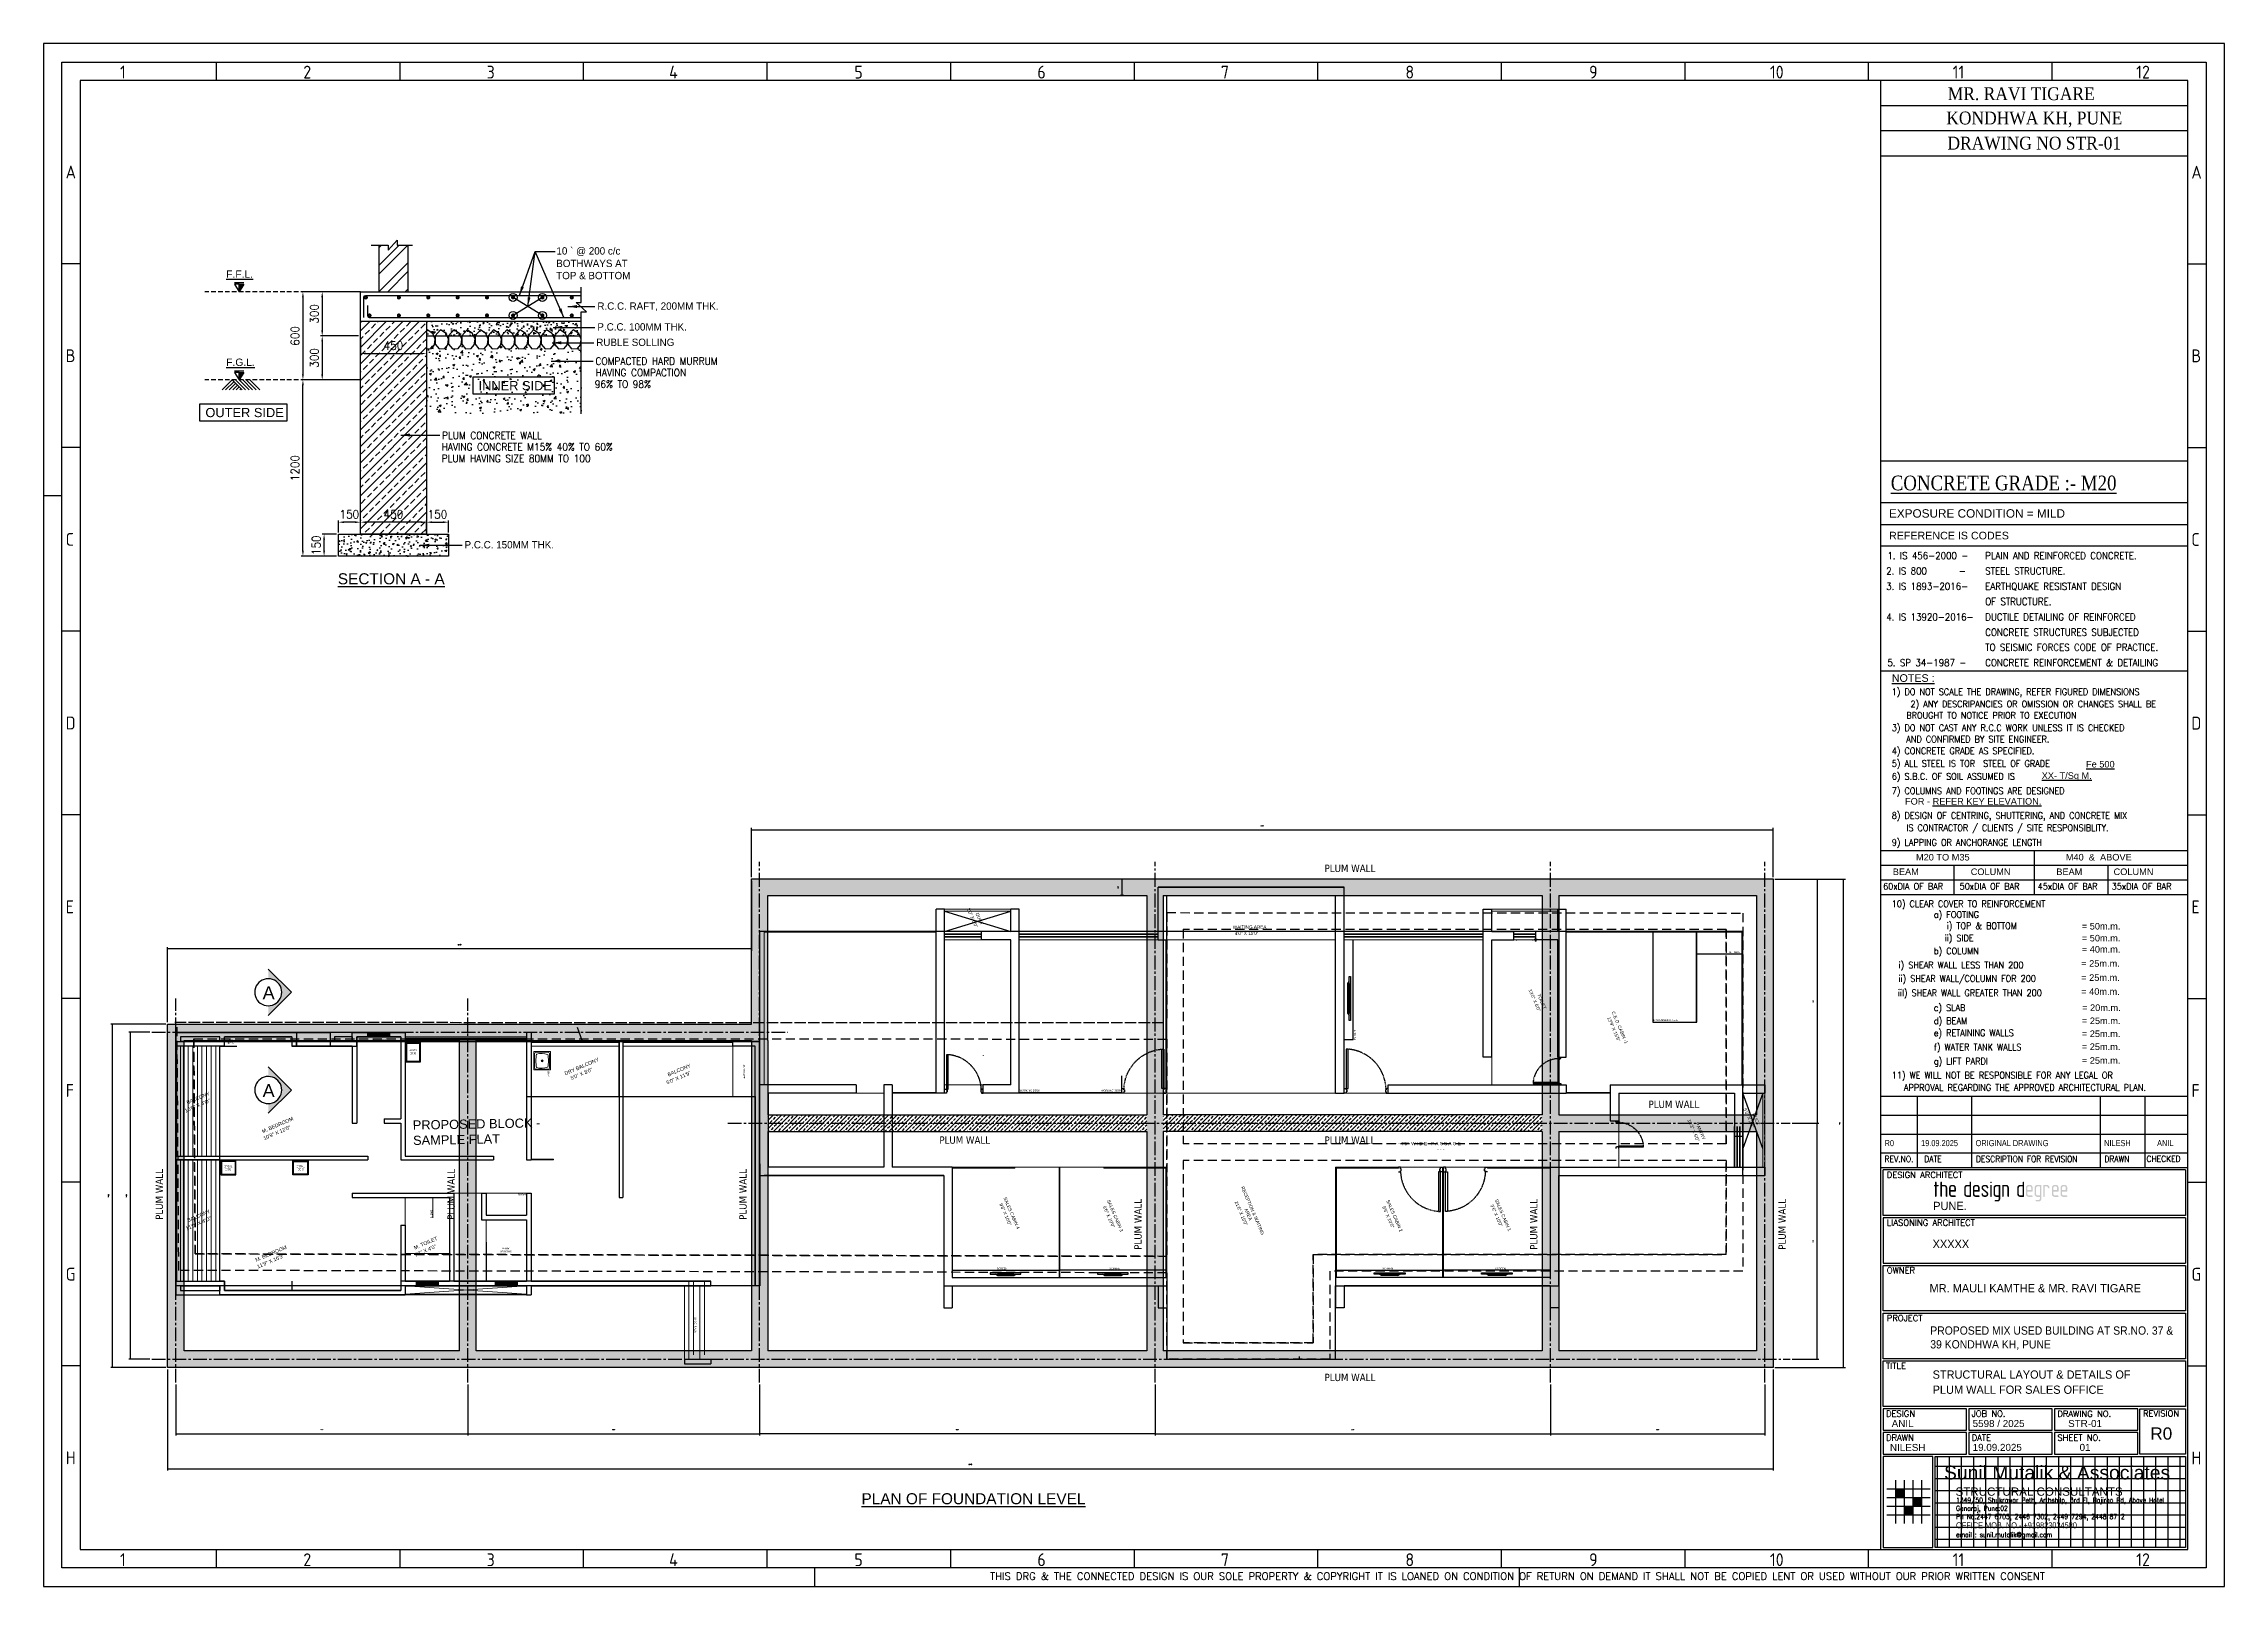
# Model space of a CAD drawing. Header units: inches. Extents: x -1279580 to -1184408, y -1638357 to -1580761.
# Drawn here: x -1279580 to -1220180, y -1622761 to -1580761 of the extents above; entities that cross this region are included whole.
import ezdxf
from ezdxf.enums import TextEntityAlignment as Align

# ---------------------------------------------------------------- set-up
doc = ezdxf.new("R2010")
doc.units = ezdxf.units.IN
doc.header["$LTSCALE"] = 1000
for name, pattern in [('CENTER2', [1.125, 0.75, -0.125, 0.125, -0.125]), ('DASHED', [0.75, 0.5, -0.25]), ('DASHED2', [0.375, 0.25, -0.125]), ('HIDDEN', [0.375, 0.25, -0.125])]:
    doc.linetypes.add(name, pattern=pattern)
for name, color, linetype in [('025', 1, 'Continuous'), ('035', 7, 'Continuous'), ('A-HATC-WALL-150', 8, 'Continuous'), ('A-WALL-150', 7, 'Continuous'), ('ARCH .DWG.', 252, 'Continuous'), ('C LINE TEXT', 7, 'Continuous'), ('C02 Walls 01', 10, 'Continuous'), ('L01_INTERNAL_DOORS', 251, 'Continuous'), ('M01_FURNITURE', 14, 'Continuous'), ('REINF', 220, 'Continuous'), ('SECT', 6, 'Continuous'), ('SM SEC MARK', 5, 'Continuous'), ('SM_  SECT.TEXT', 4, 'Continuous'), ('SMA-BEAM', 11, 'Continuous'), ('SMA-COLUMN NO.', 4, 'Continuous'), ('SMA-GRID', 35, 'CENTER2'), ('SMA-SECTION', 7, 'Continuous'), ('SMA-T', 4, 'Continuous'), ('SMA-TITLE', 7, 'Continuous'), ('SMA-TITLE-XXX', 7, 'Continuous'), ('SMA-TXT', 2, 'Continuous'), ('T', 4, 'Continuous'), ('TEXT', 7, 'Continuous'), ('U03_NOTES-GENERAL_SCALE_2', 4, 'Continuous'), ('U05_ROOM_NAMES-SCALE_2', 7, 'Continuous')]:
    doc.layers.add(name, color=color, linetype=linetype)
for name, color, linetype, lineweight in [('C06 Parapet Wall', 39, 'Continuous', 15), ('F03 Windows', 32, 'Continuous', 35), ('I03 Tile Drop', 250, 'Continuous', 9), ('L02 Handrails & Balustrades', 67, 'Continuous', 15), ('M01 Furniture', 14, 'Continuous', 9), ('M04 Sanitaryware', 174, 'Continuous', 9), ('SMA-NOTES', 7, 'Continuous', 25), ('U05 Room Names-Scale 2', 7, 'Continuous', 25), ('Y01 Hatching 01', 193, 'Continuous', 5), ('Z08 Structure above', 250, 'DASHED', 9)]:
    doc.layers.add(name, color=color, linetype=linetype, lineweight=lineweight)
doc.styles.add('COL.', font='tahoma.ttf')
doc.styles.add('ISO Proportional', font='isocp.shx')
doc.styles.add('NEW ROMANS', font='romans.shx')
doc.styles.add('PR NAME', font='times.ttf')
doc.styles.add('ROMANS', font='romans.shx', dxfattribs={"width": 0.9})
doc.styles.add('SSSROMS', font='sssroms.shx', dxfattribs={"height": 250})
doc.styles.get("Standard").update_dxf_attribs({"font": 'arial.ttf'})
doc.styles.add('TITLE', font='arial.ttf', dxfattribs={"height": 250})
doc.styles.add('TITLE TEXT', font='arial.ttf', dxfattribs={"width": 0.9})
doc.styles.add('vka-arial', font='arial.ttf')
doc.dimstyles.new('SMA -100', dxfattribs={"dimscale": 0, "dimtxt": 12, "dimasz": 12, "dimexe": 50, "dimexo": 50, "dimgap": 100, "dimtad": 1, "dimzin": 1, "dimdsep": 46, "dimlunit": 4, "dimtxsty": 'ROMANS', "dimcen": 0.09, "dimdle": 100, "dimclrd": 1, "dimclre": 1, "dimclrt": 1, "dimazin": 0, "dimtfac": 1, "dimtix": 1, "dimtofl": 0, "dimtmove": 0, "dimatfit": 3, "dimfxl": 1, "dimtolj": 1, "dimtzin": 1, "dimarcsym": 0})
doc.dimstyles.new('SMA -25', dxfattribs={"dimscale": 0, "dimtxt": 230, "dimasz": 150, "dimexe": 50, "dimexo": 50, "dimgap": 100, "dimtad": 1, "dimdec": 0, "dimlfac": 0.25, "dimzin": 1, "dimdsep": 46, "dimtxsty": 'ROMANS', "dimcen": 0.09, "dimdle": 100, "dimclrd": 8, "dimclre": 8, "dimclrt": 4, "dimazin": 0, "dimtfac": 1, "dimtdec": 0, "dimtofl": 0, "dimtmove": 0, "dimatfit": 3, "dimfxl": 1, "dimtolj": 1, "dimtzin": 1, "dimarcsym": 0})

msp = doc.modelspace()

# ---------------------------------------------------------------- texts
at = {"color": 7, "style": 'TITLE'}
for s, height, p in [('Sunil Mutalik & Associates', 376.04167, (-1227816.218, -1619851.693, -22520.048)), ('STRUCTURAL CONSULTANTS', 225.625, (-1227502.543, -1620294.359, -22520.048))]:
    msp.add_text(s, height=height, dxfattribs=at).set_placement(p)
at = {"color": 4, "insert": (-1227489.129, -1620346.711, -22520.048), "char_height": 134.02125, "width": 4824.4849, "attachment_point": 1, "style": 'ROMANS'}
msp.add_mtext('1349/50, Shukrawar Peth, Arthshilp, 3rd Fl, Bajirao Rd, Above Hotel Ganaraj, Pune:02\\PPh No.2447 6705, 2446 7302, 2449 7294, 2448 8712\\P{\\fArial Narrow|b0|i0|c0|p0;\\H1.212121x;\\C14;OFFICE MOB. NO.- +919823034580} \\Pemail : sunil.mutalik@gmail.com ', dxfattribs=at)
at = {"layer": 'SECT', "color": 6, "style": 'TITLE'}
for s, p in [('%%UF.F.L.', (-1274605.785, -1587135.364)), ('%%UF.G.L.', (-1274605.785, -1589535.364))]:
    msp.add_text(s, height=200, dxfattribs=at).set_placement(p)
at = {"layer": 'SM SEC MARK', "color": 20, "style": 'TITLE'}
for p in [(-1273450.755, -1606601.46), (-1273450.755, -1609263.89)]:
    msp.add_text('A', height=350, dxfattribs=at).set_placement(p, align=Align.MIDDLE)
at = {"layer": 'SM_  SECT.TEXT', "color": 2, "style": 'TITLE'}
for s, p in [('INNER SIDE', (-1267731.883, -1590197.564)), ('OUTER SIDE', (-1275172.635, -1590929.67))]:
    msp.add_text(s, height=250, dxfattribs=at).set_placement(p)
at = {"layer": 'SMA-COLUMN NO.', "color": 10, "style": 'COL.'}
for p in [(-1243998.634, -1603215.345, 625038), (-1235174.297, -1609640.345, 625038), (-1254490.948, -1610612.813, 625038), (-1243998.634, -1610612.813, 625038), (-1243998.634, -1617074.377, 625038)]:
    msp.add_text('PLUM WALL', height=200, dxfattribs=at).set_placement(p, align=Align.MIDDLE)
for p in [(-1276429.22, -1612092.222, 625038), (-1268479.302, -1612092.222, 625038), (-1260529.385, -1612092.222, 625038), (-1249770.941, -1612907.052, 625038), (-1238989.385, -1612907.052, 625038), (-1232223.838, -1612907.052, 625038)]:
    msp.add_text('PLUM WALL', height=200, rotation=90, dxfattribs=at).set_placement(p, align=Align.MIDDLE)
at = {"layer": 'SMA-NOTES', "color": 3, "style": 'PR NAME', "width": 0.9}
for s, p in [('MR. RAVI TIGARE', (-1225712.47, -1582125.105, -22520.048)), ('KONDHWA KH, PUNE', (-1225357.272, -1582785.34, -22520.048)), ('DRAWING NO STR-01', (-1225357.272, -1583469.428, -22520.048))]:
    msp.add_text(s, height=350, dxfattribs=at).set_placement(p, align=Align.MIDDLE_CENTER)
at = {"layer": 'SMA-NOTES', "color": 10, "style": 'PR NAME', "width": 0.85}
msp.add_text('%%UCONCRETE GRADE :- M20', height=400, dxfattribs=at).set_placement((-1226192.98, -1592722.139, -22520.048), align=Align.MIDDLE_CENTER)
at = {"layer": 'SMA-NOTES', "color": 0, "style": 'TITLE'}
for s, height, p in [('EXPOSURE CONDITION = MILD', 229.16667, (-1229314.556, -1593665.845, -22520.048)), ('REFERENCE IS CODES', 208.33333, (-1229314.556, -1594257.992, -22520.048)), ('%%UNOTES :', 208.3333, (-1229238.104, -1598137.115, -22520.048)), ('= 50m.m.', 179.1667, (-1224062.281, -1604878.64, -22520.048)), ('= 50m.m.', 179.1667, (-1224062.281, -1605203.326, -22520.048)), ('= 40m.m.', 179.1667, (-1224062.281, -1605507.005, -22520.048)), ('= 25m.m.', 179.1667, (-1224078.764, -1605892.94, -22520.048)), ('= 25m.m.', 179.1667, (-1224078.764, -1606277.275, -22520.048)), ('= 40m.m.', 179.1667, (-1224078.764, -1606658.17, -22520.048)), ('= 25m.m.', 179.1667, (-1224060.415, -1607453.687, -22520.048)), ('= 20m.m.', 179.1667, (-1224054.407, -1607097.121, -22520.048)), ('= 25m.m.', 179.1667, (-1224062.281, -1607806.625, -22520.048)), ('= 25m.m.', 179.1667, (-1224062.281, -1608159.502, -22520.048)), ('= 25m.m.', 179.1667, (-1224062.281, -1608534.012, -22520.048))]:
    msp.add_text(s, height=height, dxfattribs=at).set_placement(p)
at = {"layer": 'SMA-NOTES', "color": 0, "width": 0.9}
for s, height, style, p in [('1. IS 456-2000 -', 191.66667, 'ROMANS', (-1229357.742, -1594799.973, -22520.048)), ('PLAIN AND REINFORCED CONCRETE.', 191.66667, 'ROMANS', (-1226693.552, -1594799.973, -22520.048)), ('2. IS 800      -', 191.66667, 'ROMANS', (-1229390.557, -1595217.201, -22520.048)), ('3. IS 1893-2016-', 191.66667, 'ROMANS', (-1229390.557, -1595634.429, -22520.048)), ('STEEL STRUCTURE.', 191.66667, 'ROMANS', (-1226693.552, -1595217.201, -22520.048)), ('EARTHQUAKE RESISTANT DESIGN', 191.66667, 'ROMANS', (-1226693.552, -1595634.429, -22520.048)), ('OF STRUCTURE.', 191.66667, 'ROMANS', (-1226693.552, -1596044.841, -22520.048)), ('4. IS 13920-2016-', 191.66667, 'ROMANS', (-1229390.557, -1596469.745, -22520.048)), ('DUCTILE DETAILING OF REINFORCED ', 191.66667, 'ROMANS', (-1226693.552, -1596469.745, -22520.048)), ('TO SEISMIC FORCES CODE OF PRACTICE.', 191.66667, 'ROMANS', (-1226693.552, -1597290.57, -22520.048)), ('CONCRETE STRUCTURES SUBJECTED ', 191.66667, 'ROMANS', (-1226693.552, -1596880.157, -22520.048)), ('5. SP 34-1987 -', 191.66667, 'ROMANS', (-1229357.742, -1597707.798, -22520.048)), ('CONCRETE REINFORCEMENT & DETAILING', 191.66667, 'ROMANS', (-1226693.552, -1597707.798, -22520.048)), ('1) DO NOT SCALE THE DRAWING, REFER FIGURED DIMENSIONS', 179.16667, 'ROMANS', (-1229238.433, -1598495.002, -22520.048)), ('BROUGHT TO NOTICE PRIOR TO EXECUTION', 179.16667, 'ROMANS', (-1228842.248, -1599138.029, -22520.048)), ('3) DO NOT CAST ANY R.C.C WORK UNLESS IT IS CHECKED', 179.16667, 'ROMANS', (-1229238.433, -1599475.655, -22520.048)), ('AND CONFIRMED BY SITE ENGINEER.', 179.16667, 'ROMANS', (-1228842.248, -1599786.635, -22520.048)), ('4) CONCRETE GRADE AS SPECIFIED.', 179.16667, 'ROMANS', (-1229238.433, -1600107.315, -22520.048)), ('5) ALL STEEL IS TOR  STEEL OF GRADE ', 179.16667, 'ROMANS', (-1229238.433, -1600448.638, -22520.048)), ('6) S.B.C. OF SOIL ASSUMED IS  ', 179.16667, 'ROMANS', (-1229238.433, -1600799.307, -22520.048)), ('7) COLUMNS AND FOOTINGS ARE DESIGNED ', 179.16667, 'ROMANS', (-1229238.433, -1601195.095, -22520.048)), ('8) DESIGN OF CENTRING, SHUTTERING, AND CONCRETE MIX', 179.16667, 'ROMANS', (-1229238.433, -1601865.44, -22520.048)), ('IS CONTRACTOR / CLIENTS / SITE RESPONSIBLITY.', 179.16667, 'ROMANS', (-1228842.248, -1602199.068, -22520.048)), ('9) LAPPING OR ANCHORANGE LENGTH', 179.16667, 'ROMANS', (-1229238.433, -1602597.087, -22520.048)), ('60xDIA OF BAR', 179.16667, 'ROMANS', (-1229473.66, -1603793.324, -22520.048)), ('50xDIA OF BAR', 179.16667, 'ROMANS', (-1227391.325, -1603793.324, -22520.048)), ('45xDIA OF BAR', 179.16667, 'ROMANS', (-1225265.168, -1603793.324, -22520.048)), ('35xDIA OF BAR', 179.16667, 'ROMANS', (-1223249.692, -1603793.324, -22520.048)), ('10) CLEAR COVER TO REINFORCEMENT', 179.16667, 'ROMANS', (-1229238.433, -1604269.394, -22520.048)), ('a) FOOTING                ', 179.16667, 'ROMANS', (-1228092.838, -1604563.581, -22520.048)), ('ii) SIDE         ', 179.16667, 'ROMANS', (-1227798.618, -1605200.606, -22520.048)), ('i) TOP & BOTTOM               ', 179.16667, 'ROMANS', (-1227742.756, -1604867.831, -22520.048)), ('b) COLUMN              ', 179.16667, 'ROMANS', (-1228092.838, -1605552.976, -22520.048)), ('i) SHEAR WALL LESS THAN 200            ', 179.16667, 'ROMANS', (-1229053.253, -1605935.497, -22520.048)), ('ii) SHEAR WALL/COLUMN FOR 200        ', 179.16667, 'ROMANS', (-1229053.253, -1606304.799, -22520.048)), ('iiI) SHEAR WALL GREATER THAN 200            ', 179.16667, 'ROMANS', (-1229071.48, -1606694, -22520.048)), ('c) SLAB                  ', 179.16667, 'ROMANS', (-1228092.838, -1607097.121, -22520.048)), ('d) BEAM         ', 179.16667, 'ROMANS', (-1228092.838, -1607453.687, -22520.048)), ('f) WATER TANK WALLS               ', 179.16667, 'ROMANS', (-1228092.838, -1608169.83, -22520.048)), ('e) RETAINING WALLS            ', 179.16667, 'ROMANS', (-1228092.838, -1607784.408, -22520.048)), ('g) LIFT PARDI       ', 179.16667, 'ROMANS', (-1228092.838, -1608553.1, -22520.048)), ('11) WE WILL NOT BE RESPONSIBLE FOR ANY LEGAL OR ', 179.16667, 'ROMANS', (-1229238.433, -1608937.194, -22520.048)), ('APPROVAL REGARDING THE APPROVED ARCHITECTURAL PLAN.', 179.16667, 'ROMANS', (-1228907.702, -1609270.822, -22520.048)), ('R0', 166.6667, 'SSSROMS', (-1229434.731, -1610776.898, -22520.048)), ('19.09.2025', 166.6667, 'SSSROMS', (-1228440.492, -1610776.898, -22520.048)), ('ORIGINAL DRAWING', 166.66667, 'SSSROMS', (-1226955.131, -1610776.898, -22520.048)), ('NILESH', 166.6667, 'SSSROMS', (-1223454.565, -1610776.898, -22520.048)), ('ANIL', 166.6667, 'SSSROMS', (-1222011.909, -1610776.898, -22520.048))]:
    msp.add_text(s, height=height, dxfattribs=dict(at, style=style)).set_placement(p)
at = {"layer": 'SMA-NOTES', "color": 0, "style": 'ROMANS', "width": 0.9}
msp.add_text('2) ANY DESCRIPANCIES OR OMISSION OR CHANGES SHALL BE', height=179.16667, dxfattribs=at).set_placement((-1225383.79, -1598828.798, -22520.048), align=Align.CENTER)
at = {"layer": 'SMA-NOTES', "color": 10, "style": 'TITLE'}
for s, height, p in [('%%UXX- T/Sq M.', 179.16667, (-1225155.414, -1600778.232, -22520.048)), ('%%UFe 500', 179.1667, (-1223948.291, -1600467.979, -22520.048)), ('FOR - %%UREFER KEY ELEVATION.', 179.16667, (-1228877.8, -1601479.409, -22520.048)), ('M20 TO M35', 179.1667, (-1228579.623, -1602999.909, -22520.048)), ('M40  &  ABOVE', 179.16667, (-1224498.515, -1602999.909, -22520.048)), ('BEAM', 179.1667, (-1229211.614, -1603396.616, -22520.048)), ('COLUMN', 179.1667, (-1227088.814, -1603396.616, -22520.048)), ('BEAM', 179.1667, (-1224758.077, -1603396.616, -22520.048)), ('COLUMN', 179.1667, (-1223197.695, -1603396.616, -22520.048))]:
    msp.add_text(s, height=height, dxfattribs=at).set_placement(p)
at = {"layer": 'SMA-T', "style": 'ROMANS', "width": 0.9}
for s, p in [('COMPACTED HARD MURRUM', (-1264546.992, -1589505.445, 22520.048)), (' 96%%% TO 98%%%', (-1264690.476, -1590131.549, 22520.048)), ('HAVING COMPACTION', (-1264545.495, -1589818.359, 22520.048)), ('HAVING CONCRETE M15% 40% TO 60%', (-1268739.002, -1591842.068, 0)), ('PLUM CONCRETE WALL', (-1268729.355, -1591529.154, 0)), ('PLUM HAVING SIZE 80MM TO 100', (-1268739.002, -1592155.258, 0))]:
    msp.add_text(s, height=200, dxfattribs=at).set_placement(p)
at = {"layer": 'SMA-TITLE', "style": 'TITLE TEXT', "width": 0.95}
for s, p in [('PUNE.', (-1228110.84, -1612516.871, -22520.048)), ('XXXXX', (-1228126.85, -1613551.086, -22520.048)), ('MR. MAULI KAMTHE & MR. RAVI TIGARE', (-1228209.496, -1614757.531, -22520.048)), ('STRUCTURAL LAYOUT & DETAILS OF', (-1228126.85, -1617107.469, -22520.048)), ('PLUM WALL FOR SALES OFFICE', (-1228126.85, -1617519.617, -22520.048))]:
    msp.add_text(s, height=225, dxfattribs=at).set_placement(p)
at = {"layer": 'SMA-TITLE', "style": 'TITLE TEXT'}
for s, p in [('ANIL', (-1229242.04, -1618425.187, -22520.048)), ('NILESH', (-1229289.159, -1619075.032, -22520.048))]:
    msp.add_text(s, height=191.6667, dxfattribs=at).set_placement(p)
for s, height, p in [('5598 / 2025', 191.66667, (-1226328.861, -1618327.785, -22520.048)), ('STR-01', 191.6667, (-1223975.212, -1618327.785, -22520.048)), ('19.09.2025', 191.6667, (-1226366.057, -1618977.631, -22520.048)), ('01', 191.6667, (-1223975.212, -1618977.631, -22520.048))]:
    msp.add_text(s, height=height, dxfattribs=at).set_placement(p, align=Align.MIDDLE_CENTER)
at = {"layer": 'SMA-TITLE', "ltscale": 2.5, "style": 'TITLE TEXT'}
msp.add_text('R0', height=333.3333, dxfattribs=at).set_placement((-1221897.671, -1618600.838, -22520.048), align=Align.MIDDLE_CENTER)
at = {"layer": 'SMA-TITLE', "insert": (-1228190.396, -1615684.289, -22520.048), "char_height": 225, "width": 6690.8217, "attachment_point": 1, "style": 'TITLE TEXT'}
msp.add_mtext('PROPOSED MIX USED BUILDING AT SR.NO. 37 & 39 KONDHWA KH, PUNE', dxfattribs=at)
at = {"layer": 'SMA-TITLE-XXX', "color": 4, "style": 'NEW ROMANS', "width": 0.9}
for s, height, p in [('REV.NO.', 166.6667, (-1229433.372, -1611208.703, -22520.048)), ('DATE', 166.6667, (-1228353.036, -1611208.703, -22520.048)), ('DESCRIPTION FOR REVISION', 166.66667, (-1226944.871, -1611208.703, -22520.048)), ('DRAWN', 166.6667, (-1223447.803, -1611208.703, -22520.048)), ('CHECKED', 166.6667, (-1222299.941, -1611205.608, -22520.048))]:
    msp.add_text(s, height=height, dxfattribs=at).set_placement(p)
at = {"layer": 'SMA-TITLE-XXX', "color": 4, "style": 'NEW ROMANS'}
for s, height, p in [('DESIGN ARCHITECT', 166.66667, (-1229375.109, -1611642.314, -22520.048)), ('LIASONING ARCHITECT', 166.66667, (-1229375.109, -1612942.006, -22520.048)), ('OWNER', 166.6667, (-1229375.109, -1614241.697, -22520.048)), ('PROJECT', 166.6667, (-1229375.109, -1615541.388, -22520.048)), ('TITLE', 166.6667, (-1229395.556, -1616841.08, -22520.048)), ('DESIGN', 166.6667, (-1229395.556, -1618142.215, -22520.048)), ('JOB NO.', 166.6667, (-1227064.364, -1618142.215, -22520.048)), ('DRAWING NO.', 166.66667, (-1224728.732, -1618146.18, -22520.048)), ('REVISION', 166.6667, (-1222397.662, -1618137.701, -22520.048)), ('DRAWN', 166.6667, (-1229395.556, -1618796.026, -22520.048)), ('DATE', 166.6667, (-1227064.364, -1618796.026, -22520.048)), ('SHEET NO.', 166.6667, (-1224728.732, -1618796.026, -22520.048))]:
    msp.add_text(s, height=height, dxfattribs=at).set_placement(p)
at = {"layer": 'SMA-TXT', "color": 3, "style": 'TITLE'}
for s, p in [('%%USECTION A - A', (-1270110.827, -1595330.22, 0.001)), ('%%UPLAN OF FOUNDATION LEVEL', (-1254252.145, -1620374.844))]:
    msp.add_text(s, height=300, dxfattribs=at).set_placement(p, align=Align.MIDDLE)
at = {"layer": 'T', "color": 4, "style": 'SSSROMS'}
for s, p in [('10 ` @ 200 c/c', (-1265611.289, -1586503.956, 22520.048)), ('TOP & BOTTOM', (-1265617.501, -1587175.165, 22520.048)), ('BOTHWAYS AT ', (-1265617.501, -1586843.9, 22520.048)), ('R.C.C. RAFT, 200MM THK.', (-1264495.815, -1588005.994, 22520.048)), ('RUBLE SOLLING', (-1264526.325, -1588992.673, 22520.048)), ('P.C.C. 100MM THK.', (-1264495.815, -1588572.181, 22520.048)), ('P.C.C. 150MM THK.', (-1268113.772, -1594503.329, 22520.048))]:
    msp.add_text(s, height=200, dxfattribs=at).set_placement(p)

# ---------------------------------------------------------------- blocks, each defined once
blk = doc.blocks.new('*D18')
at = {"color": 8, "linetype": 'ByBlock', "lineweight": -2, "transparency": 16777216}
for p, q in [((-1269151, -1594067), (-1269151, -1593740)), ((-1269001, -1593790), (-1268701, -1593790)), ((-1268551, -1594067), (-1268551, -1593740))]:
    blk.add_line(p, q, dxfattribs=at)
at = {"color": 8, "transparency": 16777216}
for points in [[(-1269001, -1593765), (-1269001, -1593815), (-1269151, -1593790)], [(-1268701, -1593815), (-1268701, -1593765), (-1268551, -1593790)]]:
    blk.add_solid(points, dxfattribs=at)
at = {"layer": 'Defpoints', "color": 0, "transparency": 16777216}
for p in [(-1269151, -1594117), (-1268551, -1593790), (-1268551, -1594117)]:
    blk.add_point(p, dxfattribs=at)
at = {"color": 4, "transparency": 16777216, "insert": (-1268851, -1593575), "char_height": 230, "attachment_point": 5, "style": 'ROMANS'}
blk.add_mtext('\\A1;150', dxfattribs=at)
blk = doc.blocks.new('*D19')
at = {"color": 8, "linetype": 'ByBlock', "lineweight": -2, "transparency": 16777216}
for p, q in [((-1270951, -1594067), (-1270951, -1593740)), ((-1269301, -1593790), (-1270801, -1593790)), ((-1269151, -1594067), (-1269151, -1593740))]:
    blk.add_line(p, q, dxfattribs=at)
at = {"color": 8, "transparency": 16777216}
for points in [[(-1270801, -1593765), (-1270801, -1593815), (-1270951, -1593790)], [(-1269301, -1593815), (-1269301, -1593765), (-1269151, -1593790)]]:
    blk.add_solid(points, dxfattribs=at)
at = {"layer": 'Defpoints', "color": 0, "transparency": 16777216}
for p in [(-1270951, -1593790), (-1270951, -1594117), (-1269151, -1594117)]:
    blk.add_point(p, dxfattribs=at)
at = {"color": 4, "transparency": 16777216, "insert": (-1270051, -1593575), "char_height": 230, "attachment_point": 5, "style": 'ROMANS'}
blk.add_mtext('\\A1;450', dxfattribs=at)
blk = doc.blocks.new('*D20')
at = {"color": 8, "linetype": 'ByBlock', "lineweight": -2, "transparency": 16777216}
for p, q in [((-1271551, -1594067), (-1271551, -1593740)), ((-1271101, -1593790), (-1271401, -1593790)), ((-1270951, -1594067), (-1270951, -1593740))]:
    blk.add_line(p, q, dxfattribs=at)
at = {"color": 8, "transparency": 16777216}
for points in [[(-1271401, -1593765), (-1271401, -1593815), (-1271551, -1593790)], [(-1271101, -1593815), (-1271101, -1593765), (-1270951, -1593790)]]:
    blk.add_solid(points, dxfattribs=at)
at = {"layer": 'Defpoints', "color": 0, "transparency": 16777216}
for p in [(-1271551, -1593790), (-1271551, -1594117), (-1270951, -1594117)]:
    blk.add_point(p, dxfattribs=at)
at = {"color": 4, "transparency": 16777216, "insert": (-1271251, -1593575), "char_height": 230, "attachment_point": 5, "style": 'ROMANS'}
blk.add_mtext('\\A1;150', dxfattribs=at)
blk = doc.blocks.new('*D21')
at = {"layer": 'Defpoints', "color": 0, "transparency": 16777216}
for p in [(-1271940, -1594117), (-1271551, -1594117), (-1271551, -1594717)]:
    blk.add_point(p, dxfattribs=at)
at = {"layer": 'SECT', "color": 8, "linetype": 'ByBlock', "lineweight": -2, "transparency": 16777216}
for p, q in [((-1271601, -1594117), (-1271990, -1594117)), ((-1271940, -1594567), (-1271940, -1594267)), ((-1271601, -1594717), (-1271990, -1594717))]:
    blk.add_line(p, q, dxfattribs=at)
at = {"layer": 'SECT', "color": 8, "transparency": 16777216}
for points in [[(-1271915, -1594267), (-1271965, -1594267), (-1271940, -1594117)], [(-1271965, -1594567), (-1271915, -1594567), (-1271940, -1594717)]]:
    blk.add_solid(points, dxfattribs=at)
at = {"layer": 'SECT', "color": 4, "lineweight": -3, "transparency": 16777216, "insert": (-1272155, -1594417), "char_height": 230, "attachment_point": 5, "rotation": 90, "style": 'ROMANS'}
blk.add_mtext('\\A1;150', dxfattribs=at)
blk = doc.blocks.new('*D22')
at = {"layer": 'Defpoints', "color": 0, "transparency": 16777216}
for p in [(-1270951, -1588717), (-1269151, -1588717), (-1269151, -1589199)]:
    blk.add_point(p, dxfattribs=at)
at = {"layer": 'SECT', "color": 8, "linetype": 'ByBlock', "lineweight": -2, "transparency": 16777216}
for p, q in [((-1270951, -1588767), (-1270951, -1589249)), ((-1269151, -1588767), (-1269151, -1589249)), ((-1270801, -1589199), (-1269301, -1589199))]:
    blk.add_line(p, q, dxfattribs=at)
at = {"layer": 'SECT', "color": 8, "transparency": 16777216}
for points in [[(-1270801, -1589174), (-1270801, -1589224), (-1270951, -1589199)], [(-1269301, -1589224), (-1269301, -1589174), (-1269151, -1589199)]]:
    blk.add_solid(points, dxfattribs=at)
at = {"layer": 'SECT', "color": 4, "lineweight": -3, "transparency": 16777216, "insert": (-1270051, -1588984), "char_height": 230, "attachment_point": 5, "style": 'ROMANS'}
blk.add_mtext('\\A1;450', dxfattribs=at)
blk = doc.blocks.new('*D23')
at = {"color": 8, "lineweight": -2, "transparency": 16777216}
for p, q in [((-1271786, -1589917), (-1272567, -1589917)), ((-1272517, -1594567), (-1272517, -1590067)), ((-1271601, -1594717), (-1272567, -1594717))]:
    blk.add_line(p, q, dxfattribs=at)
at = {"color": 8, "transparency": 16777216}
for points in [[(-1272492, -1590067), (-1272542, -1590067), (-1272517, -1589917)], [(-1272542, -1594567), (-1272492, -1594567), (-1272517, -1594717)]]:
    blk.add_solid(points, dxfattribs=at)
at = {"layer": 'Defpoints', "color": 0, "transparency": 16777216}
for p in [(-1272517, -1589917), (-1271736, -1589917), (-1271551, -1594717)]:
    blk.add_point(p, dxfattribs=at)
at = {"color": 4, "lineweight": -3, "transparency": 16777216, "insert": (-1272732, -1592317), "char_height": 230, "attachment_point": 5, "rotation": 90, "style": 'ROMANS'}
blk.add_mtext('\\A1;1200', dxfattribs=at)
blk = doc.blocks.new('*D24')
at = {"color": 8, "lineweight": -2, "transparency": 16777216}
for p, q in [((-1271001, -1587517), (-1272041, -1587517)), ((-1271991, -1587667), (-1271991, -1588567)), ((-1271001, -1588717), (-1272041, -1588717))]:
    blk.add_line(p, q, dxfattribs=at)
at = {"color": 8, "transparency": 16777216}
for points in [[(-1271966, -1587667), (-1272016, -1587667), (-1271991, -1587517)], [(-1272016, -1588567), (-1271966, -1588567), (-1271991, -1588717)]]:
    blk.add_solid(points, dxfattribs=at)
at = {"layer": 'Defpoints', "color": 0, "transparency": 16777216}
for p in [(-1270951, -1587517), (-1271991, -1588717), (-1270951, -1588717)]:
    blk.add_point(p, dxfattribs=at)
at = {"color": 4, "lineweight": -3, "transparency": 16777216, "insert": (-1272206, -1588117), "char_height": 230, "attachment_point": 5, "rotation": 90, "style": 'ROMANS'}
blk.add_mtext('\\A1;300', dxfattribs=at)
blk = doc.blocks.new('*D25')
at = {"color": 8, "lineweight": -2, "transparency": 16777216}
for p, q in [((-1271001, -1588717), (-1272041, -1588717)), ((-1271991, -1588867), (-1271991, -1589767)), ((-1271001, -1589917), (-1272041, -1589917))]:
    blk.add_line(p, q, dxfattribs=at)
at = {"color": 8, "transparency": 16777216}
for points in [[(-1271966, -1588867), (-1272016, -1588867), (-1271991, -1588717)], [(-1272016, -1589767), (-1271966, -1589767), (-1271991, -1589917)]]:
    blk.add_solid(points, dxfattribs=at)
at = {"layer": 'Defpoints', "color": 0, "transparency": 16777216}
for p in [(-1270951, -1588717), (-1271991, -1589917), (-1270951, -1589917)]:
    blk.add_point(p, dxfattribs=at)
at = {"color": 4, "lineweight": -3, "transparency": 16777216, "insert": (-1272206, -1589317), "char_height": 230, "attachment_point": 5, "rotation": 90, "style": 'ROMANS'}
blk.add_mtext('\\A1;300', dxfattribs=at)
blk = doc.blocks.new('*D26')
at = {"color": 8, "lineweight": -2, "transparency": 16777216}
for p, q in [((-1270992, -1587517), (-1272567, -1587517)), ((-1272517, -1587667), (-1272517, -1589767)), ((-1271001, -1589917), (-1272567, -1589917))]:
    blk.add_line(p, q, dxfattribs=at)
at = {"color": 8, "transparency": 16777216}
for points in [[(-1272492, -1587667), (-1272542, -1587667), (-1272517, -1587517)], [(-1272542, -1589767), (-1272492, -1589767), (-1272517, -1589917)]]:
    blk.add_solid(points, dxfattribs=at)
at = {"layer": 'Defpoints', "color": 0, "transparency": 16777216}
for p in [(-1270942, -1587517), (-1272517, -1589917), (-1270951, -1589917)]:
    blk.add_point(p, dxfattribs=at)
at = {"color": 4, "lineweight": -3, "transparency": 16777216, "insert": (-1272732, -1588717), "char_height": 230, "attachment_point": 5, "rotation": 90, "style": 'ROMANS'}
blk.add_mtext('\\A1;600', dxfattribs=at)
blk = doc.blocks.new('zw$5B4')
at = {"color": 252, "linetype": 'DASHED', "ltscale": 500}
for p, q in [((42680, 11775), (15900, 11775)), ((15900, 11775), (15900, 5125)), ((42680, 5125), (42680, 11775)), ((0, 2125), (0, 9025)), ((0, 9025), (3287, 9025)), ((3287, 9025), (3287, 8775)), ((4800, 8775), (4800, 9025)), ((4800, 9025), (6250, 9025)), ((6250, 9025), (6250, 8775)), ((0, 8772), (15900, 8772)), ((0, 2122), (0, 8772)), ((3287, 8775), (4200, 8775)), ((4200, 8775), (4800, 8775)), ((6250, 8775), (15900, 8775)), ((15900, 8775), (15902, 2126)), ((15900, 8772), (15900, 2122)), ((15900, 5125), (20915, 5125)), ((20915, 5125), (20915, 2125)), ((37665, 2125), (37665, 5125)), ((37665, 5125), (42680, 5125)), ((1200, 2125), (0, 2125)), ((15900, 2122), (0, 2122)), ((1200, 1875), (1200, 2125)), ((6250, 1875), (1200, 1875)), ((15900, 2125), (6250, 2125)), ((6250, 2125), (6250, 1875)), ((20915, 2125), (26990, 2125)), ((26990, 2125), (26990, 125)), ((31590, 2125), (37665, 2125)), ((31590, 125), (31590, 2125)), ((26990, 125), (31590, 125))]:
    blk.add_line(p, q, dxfattribs=at)
at = {"color": 252}
for p, q in [((15898, 2124), (15900, 5125)), ((15900, 5125), (16170, 5125)), ((15898, 2121), (15898, 2124)), ((15898, 2118), (15898, 2121)), ((15900, 2122), (15900, 2125))]:
    blk.add_line(p, q, dxfattribs=at)
at = {"layer": 'C LINE TEXT', "color": 252}
blk.add_line((11079, 8772), (10936, 9161), dxfattribs=at)
at = {"layer": 'C02 Walls 01', "color": 252, "linetype": 'DASHED2', "ltscale": 500}
for p, q in [((26760, 12975), (31820, 12975)), ((31820, 12975), (26760, 12975)), ((26760, 11545), (26760, 12975)), ((31590, 12745), (26990, 12745)), ((26990, 11545), (26990, 12745)), ((31590, 7365), (31590, 12745)), ((31820, 7365), (31820, 12975)), ((20710, 7365), (20710, 12375)), ((20940, 12375), (20710, 12375)), ((20940, 7365), (20940, 12375)), ((22740, 11775), (22740, 12375)), ((22970, 12375), (22740, 12375)), ((22970, 7365), (22970, 12375)), ((35610, 8345), (35610, 12375)), ((35610, 12375), (35840, 12375)), ((35840, 11775), (35840, 12375)), ((37640, 11775), (37640, 12375)), ((37640, 12375), (37870, 12375)), ((37870, 8345), (37870, 12375)), ((22740, 11775), (21940, 11775)), ((21940, 11545), (21940, 11775)), ((22740, 11545), (21940, 11545)), ((22740, 7595), (22740, 11545)), ((26760, 11545), (26990, 11545)), ((35840, 11775), (36440, 11775)), ((35840, 8345), (35840, 11545)), ((35840, 11545), (36440, 11545)), ((36440, 11545), (36440, 11775)), ((37040, 11545), (37040, 11775)), ((37640, 11775), (37040, 11775)), ((37640, 11545), (37040, 11545)), ((37640, 8345), (37640, 11545)), ((35840, 8345), (35610, 8345)), ((37640, 8345), (37870, 8345)), ((18530, 7595), (15900, 7595)), ((16130, 7365), (16130, 5355)), ((18530, 7365), (16130, 7365)), ((18530, 7595), (18530, 7365)), ((19280, 7595), (19280, 5355)), ((19510, 7595), (19280, 7595)), ((19510, 7595), (19510, 5355)), ((20940, 7365), (20710, 7365)), ((21990, 7365), (21990, 7595)), ((22740, 7595), (21990, 7595)), ((22970, 7365), (21990, 7365)), ((31590, 7365), (31820, 7365)), ((33020, 7595), (37870, 7595)), ((33020, 7365), (33020, 7595)), ((33020, 7365), (37870, 7365)), ((37870, 7595), (37870, 7365)), ((39070, 7595), (39070, 6615)), ((39070, 7595), (42680, 7595)), ((39300, 7365), (39300, 6615)), ((39300, 7365), (42450, 7365)), ((42450, 7365), (42450, 6185)), ((42680, 7595), (43280, 7595)), ((42680, 7365), (43280, 7365)), ((42680, 7365), (42680, 6185)), ((43280, 7595), (43280, 7365)), ((39070, 6615), (39300, 6615)), ((42680, 6185), (42450, 6185)), ((19280, 5355), (16130, 5355)), ((21145, 5355), (19510, 5355)), ((21145, 5355), (21145, 2355)), ((37435, 5355), (43280, 5355)), ((37435, 5355), (37435, 2355)), ((43280, 5355), (43280, 5125)), ((20915, 5125), (16025, 5125)), ((20915, 5125), (20915, 1525)), ((37665, 5125), (43280, 5125)), ((37665, 5125), (37665, 1525)), ((21145, 2355), (26990, 2355)), ((21145, 2125), (26760, 2125)), ((21145, 2125), (21145, 1525)), ((26760, 2125), (26760, 1525)), ((26990, 2355), (26990, 1525)), ((37435, 2355), (31590, 2355)), ((31590, 2355), (31590, 1525)), ((37435, 2125), (31820, 2125)), ((31820, 2125), (31820, 1525)), ((37435, 2125), (37435, 1525)), ((20915, 1525), (21145, 1525)), ((26760, 1525), (26990, 1525)), ((31820, 1525), (31590, 1525)), ((37665, 1525), (37435, 1525))]:
    blk.add_line(p, q, dxfattribs=at)
at = {"layer": 'C02 Walls 01', "color": 252}
for p, q in [((3287, 9025), (0, 9025)), ((0, 9025), (0, 8650)), ((3287, 9025), (3287, 8650)), ((5225, 9025), (4200, 9025)), ((4200, 9025), (4200, 8650)), ((5225, 8900), (5225, 9025)), ((6250, 9025), (5825, 9025)), ((5825, 8900), (5825, 9025)), ((6250, 9025), (6250, 5650)), ((9675, 9025), (9550, 9025)), ((9550, 9025), (9550, 5550)), ((9675, 9025), (9675, 5550)), ((1325, 8650), (0, 8650)), ((1200, 8900), (125, 8900)), ((125, 8900), (125, 8775)), ((1200, 8775), (125, 8775)), ((1200, 8775), (1200, 8900)), ((3162, 8900), (1325, 8900)), ((1325, 8650), (1325, 8900)), ((3162, 8900), (3162, 8650)), ((3287, 8650), (3162, 8650)), ((4800, 8650), (4200, 8650)), ((4800, 8900), (4325, 8900)), ((4325, 8900), (4325, 8775)), ((4800, 8775), (4325, 8775)), ((4800, 8900), (4800, 8775)), ((4800, 8650), (4800, 6550)), ((5225, 8900), (4925, 8900)), ((4925, 8900), (4925, 6550)), ((6125, 8900), (5825, 8900)), ((6125, 8900), (6125, 6675)), ((12075, 8775), (12075, 4525)), ((12075, 8775), (12175, 8775)), ((12175, 8775), (12175, 4525)), ((15175, 8650), (15175, 8775)), ((15900, 8775), (15175, 8775)), ((15775, 8650), (15175, 8650)), ((15775, 2125), (15775, 8650)), ((15900, 2125), (15900, 8775)), ((4800, 6550), (4925, 6550)), ((5675, 6675), (6125, 6675)), ((5675, 6675), (5675, 6550)), ((5675, 6550), (6125, 6550)), ((6125, 6550), (6125, 5550)), ((0, 5650), (5225, 5650)), ((0, 5650), (0, 5550)), ((0, 5550), (5225, 5550)), ((5225, 5650), (5225, 5550)), ((6125, 5550), (8650, 5550)), ((6250, 5650), (8650, 5650)), ((8650, 5650), (8650, 5550)), ((9550, 5550), (9675, 5550)), ((4800, 4650), (7575, 4650)), ((4800, 4650), (4800, 4525)), ((4800, 4525), (7450, 4525)), ((7450, 4525), (7450, 2250)), ((7575, 4650), (7575, 2250)), ((8325, 4650), (8450, 4650)), ((8325, 4650), (8325, 3925)), ((8450, 4650), (8450, 4050)), ((9550, 4650), (9675, 4650)), ((9550, 4650), (9550, 4050)), ((9675, 4650), (9675, 2250)), ((12075, 4525), (12175, 4525)), ((6125, 3775), (6250, 3775)), ((6125, 3775), (6125, 2000)), ((6250, 3775), (6250, 2250)), ((8325, 3925), (9550, 3925)), ((8450, 4050), (9550, 4050)), ((9550, 3925), (9550, 2250)), ((0, 2250), (1325, 2250)), ((0, 2250), (0, 1875)), ((0, 1875), (6250, 1875)), ((125, 2125), (1200, 2125)), ((125, 2125), (125, 2000)), ((125, 2000), (1200, 2000)), ((1200, 2125), (1200, 2000)), ((1325, 2250), (1325, 2000)), ((1325, 2000), (6125, 2000)), ((6250, 2250), (6550, 2250)), ((6250, 2125), (6550, 2125)), ((6250, 2125), (6250, 1875)), ((6550, 2125), (6550, 2250)), ((7150, 2250), (7450, 2250)), ((7150, 2125), (7150, 2250)), ((7150, 2125), (8706, 2125)), ((7575, 2250), (8706, 2250)), ((8706, 2125), (8706, 2250)), ((9306, 2250), (9550, 2250)), ((9306, 2125), (9306, 2250)), ((9306, 2125), (9550, 2125)), ((9550, 2125), (9550, 1875)), ((9550, 1875), (9675, 1875)), ((9675, 2250), (14575, 2250)), ((9675, 2125), (14575, 2125)), ((9675, 2125), (9675, 1875)), ((14575, 2125), (14575, 2250)), ((15900, 2125), (15775, 2125)), ((13850, 125), (14575, 125)), ((13850, 125), (13850, 0)), ((13850, 0), (14575, 0)), ((14575, 125), (14575, 0))]:
    blk.add_line(p, q, dxfattribs=at)
at = {"layer": 'C06 Parapet Wall', "color": 252, "linetype": 'DASHED2', "ltscale": 500}
for p, q in [((20940, 12375), (22740, 12375)), ((20940, 12325), (22740, 12325)), ((37640, 12375), (35840, 12375)), ((37640, 12325), (35840, 12325)), ((16025, 11775), (20710, 11775)), ((16025, 11775), (16025, 7595)), ((16025, 11750), (20710, 11750)), ((26965, 11545), (26965, 7365)), ((26990, 11545), (26990, 7365)), ((42680, 11775), (37870, 11775)), ((42680, 11775), (37870, 11775)), ((42655, 11750), (37870, 11750)), ((42655, 11750), (37870, 11750)), ((42655, 11750), (42655, 7595)), ((42655, 11750), (42655, 7595)), ((42680, 11775), (42680, 7595)), ((42680, 11775), (42680, 7595)), ((20710, 7390), (19510, 7390)), ((20710, 7365), (19510, 7365)), ((25765, 7390), (22970, 7390)), ((25765, 7365), (22970, 7365)), ((25765, 7390), (25765, 7365)), ((26990, 7365), (26965, 7365)), ((31590, 7365), (31615, 7365)), ((37870, 7390), (39070, 7390)), ((37870, 7365), (39070, 7365)), ((43230, 5355), (43230, 7365)), ((43280, 5355), (43280, 7365)), ((21145, 5355), (22855, 5355)), ((22855, 5355), (22855, 5330)), ((24055, 5355), (24080, 5355)), ((24055, 5355), (24055, 2355)), ((24080, 5355), (24080, 2355)), ((25280, 5355), (26990, 5355)), ((25280, 5355), (25280, 5330)), ((26965, 5355), (26965, 2355)), ((26990, 5355), (26990, 2355)), ((33300, 5355), (31590, 5355)), ((31590, 5355), (31590, 2355)), ((31615, 5355), (31615, 2355)), ((33300, 5355), (33300, 5330)), ((34525, 5355), (34500, 5355)), ((34500, 5355), (34500, 2355)), ((34525, 5355), (34525, 2355)), ((37435, 5355), (35725, 5355)), ((35725, 5355), (35725, 5330)), ((21145, 5330), (22855, 5330)), ((25280, 5330), (26990, 5330)), ((33300, 5330), (31590, 5330)), ((37435, 5330), (35725, 5330))]:
    blk.add_line(p, q, dxfattribs=at)
at = {"layer": 'C06 Parapet Wall', "color": 252}
for p, q in [((125, 8650), (125, 5650)), ((9675, 8650), (12075, 8650)), ((12175, 8650), (15175, 8650)), ((20710, 7390), (19510, 7390)), ((20710, 7365), (19510, 7365)), ((43230, 5865), (43230, 7365)), ((43280, 5865), (43280, 7365)), ((125, 5550), (125, 2250)), ((21145, 5355), (22855, 5355)), ((22855, 5355), (22855, 5330)), ((24055, 5355), (24080, 5355)), ((24055, 5355), (24055, 2355)), ((24080, 5355), (24080, 2355)), ((25280, 5355), (26990, 5355)), ((25280, 5355), (25280, 5330)), ((26965, 5355), (26965, 2355)), ((26990, 5355), (26990, 2355)), ((33300, 5355), (31590, 5355)), ((31590, 5355), (31590, 2355)), ((31615, 5355), (31615, 2355)), ((33300, 5355), (33300, 5330)), ((34525, 5355), (34500, 5355)), ((34500, 5355), (34500, 2355)), ((34525, 5355), (34525, 2355)), ((37435, 5355), (35725, 5355)), ((35725, 5355), (35725, 5330)), ((21145, 5330), (22855, 5330)), ((25280, 5330), (26990, 5330)), ((33300, 5330), (31590, 5330)), ((37435, 5330), (35725, 5330)), ((8450, 3312), (8450, 2250)), ((8462, 3312), (8462, 2250)), ((13850, 2125), (13850, 125)), ((13975, 2247), (13975, 247)), ((13975, 2125), (13975, 125)), ((14100, 2247), (14100, 247))]:
    blk.add_line(p, q, dxfattribs=at)
at = {"layer": 'Defpoints', "color": 252}
for p, q in [((0, 2125), (0, 9025)), ((0, 9025), (3287, 9025)), ((3287, 9025), (3287, 8775)), ((4800, 8775), (4800, 9025)), ((4800, 9025), (6250, 9025)), ((6250, 9025), (6250, 8775)), ((1200, 8650), (0, 8650)), ((0, 8650), (0, 5650)), ((1200, 2250), (1200, 8650)), ((1200, 8650), (1325, 8650)), ((1200, 5650), (1200, 8650)), ((1325, 8650), (1325, 8900)), ((1325, 8900), (3162, 8900)), ((3162, 8900), (3162, 8650)), ((3162, 8650), (3287, 8650)), ((3287, 8775), (4200, 8775)), ((3287, 8650), (3287, 8775)), ((3287, 8775), (4200, 8775)), ((4200, 8775), (4800, 8775)), ((4200, 8775), (4200, 8650)), ((4200, 8650), (4925, 8650)), ((4925, 8650), (4925, 8900)), ((4925, 8900), (6125, 8900)), ((6125, 8900), (6125, 8775)), ((6125, 8775), (9550, 8775)), ((6250, 8775), (15900, 8775)), ((9550, 8775), (9550, 7275)), ((12075, 8775), (9675, 8775)), ((9675, 8775), (9675, 7275)), ((12075, 7275), (12075, 8775)), ((15175, 8775), (12175, 8775)), ((12175, 8775), (12175, 7275)), ((15175, 8650), (15175, 8775)), ((15775, 8650), (15175, 8650)), ((15775, 7275), (15775, 8650)), ((15900, 8775), (15902, 2126)), ((9550, 7275), (15775, 7275)), ((9675, 7275), (12075, 7275)), ((12175, 7275), (15775, 7275)), ((15775, 7275), (15777, 2125)), ((0, 5650), (1200, 5650)), ((1200, 5550), (0, 5550)), ((0, 5550), (0, 2250)), ((1200, 2250), (1200, 5550)), ((0, 2250), (1200, 2250)), ((1200, 2125), (0, 2125)), ((1325, 2250), (1200, 2250)), ((1200, 1875), (1200, 2125)), ((6250, 1875), (1200, 1875)), ((1325, 2000), (1325, 2250)), ((6125, 2000), (1325, 2000)), ((14575, 2250), (6125, 2250)), ((6125, 2250), (6125, 2000)), ((15900, 2125), (6250, 2125)), ((6250, 2125), (6250, 1875)), ((14575, 2125), (14575, 2250)), ((15777, 2125), (14575, 2125))]:
    blk.add_line(p, q, dxfattribs=at)
at = {"layer": 'F03 Windows', "color": 252, "linetype": 'DASHED2', "ltscale": 500}
for p, q in [((21940, 11698), (20940, 11698)), ((21940, 11622), (20940, 11622)), ((22970, 11698), (26760, 11698)), ((22970, 11622), (26760, 11622)), ((35610, 11698), (31820, 11698)), ((35610, 11622), (31820, 11622)), ((36440, 11698), (37040, 11698)), ((36440, 11622), (37040, 11622)), ((42450, 5355), (42450, 6185)), ((42527, 6185), (42527, 5355)), ((42603, 6185), (42603, 5355)), ((42680, 5355), (42680, 6185))]:
    blk.add_line(p, q, dxfattribs=at)
at = {"layer": 'F03 Windows', "color": 252}
for p, q in [((21940, 11698), (20940, 11698)), ((21940, 11621), (20940, 11621)), ((22970, 11698), (26760, 11698)), ((22970, 11621), (26760, 11621)), ((35610, 11698), (31820, 11698)), ((35610, 11621), (31820, 11621)), ((3287, 9025), (4200, 9025)), ((5225, 9025), (5825, 9025)), ((5825, 8984), (5225, 8984)), ((5825, 8942), (5225, 8942)), ((3287, 8650), (4200, 8650)), ((5225, 8900), (5825, 8900)), ((9550, 8859), (6250, 8859)), ((9550, 8817), (6250, 8817)), ((42450, 5865), (42450, 6465)), ((42527, 6465), (42527, 5865)), ((42603, 6465), (42603, 5865)), ((6550, 2250), (7150, 2250)), ((7150, 2209), (6550, 2209)), ((7150, 2167), (6550, 2167)), ((6550, 2125), (7150, 2125)), ((8706, 2250), (9306, 2250)), ((9306, 2209), (8706, 2209)), ((9306, 2167), (8706, 2167)), ((8706, 2125), (9306, 2125))]:
    blk.add_line(p, q, dxfattribs=at)
at = {"layer": 'I03 Tile Drop', "color": 252, "linetype": 'DASHED2', "ltscale": 500}
for p, q in [((21940, 11775), (20940, 11775)), ((21940, 11545), (20940, 11545)), ((22970, 11775), (26760, 11775)), ((22970, 11545), (26760, 11545)), ((31590, 11545), (26990, 11545)), ((31820, 11775), (35610, 11775)), ((31820, 11545), (35610, 11545)), ((36440, 11775), (37040, 11775)), ((36440, 11545), (37040, 11545)), ((35840, 8345), (35840, 7595)), ((37640, 8345), (37640, 7595)), ((18530, 7365), (19280, 7365)), ((21990, 7595), (20940, 7595)), ((25765, 7365), (26965, 7365)), ((31590, 7365), (26990, 7365)), ((31820, 7365), (33020, 7365)), ((39300, 6615), (39300, 5355)), ((22855, 5355), (24055, 5355)), ((25280, 5355), (24080, 5355)), ((33300, 5355), (34500, 5355)), ((35725, 5355), (34525, 5355)), ((26990, 1525), (26990, 125)), ((31590, 1525), (31590, 125)), ((31590, 125), (26990, 125))]:
    blk.add_line(p, q, dxfattribs=at)
at = {"layer": 'I03 Tile Drop', "color": 252}
for p, q in [((21940, 11545), (20940, 11545)), ((22970, 11545), (26760, 11545)), ((31820, 11545), (35610, 11545)), ((1200, 8650), (1200, 5650)), ((6250, 8900), (9550, 8900)), ((6250, 8775), (9550, 8775)), ((15175, 8650), (15175, 7275)), ((37640, 8345), (37640, 7595)), ((12075, 7275), (9675, 7275)), ((12075, 7275), (9675, 7275)), ((12175, 7275), (15775, 7275)), ((21990, 7595), (20940, 7595)), ((25765, 7365), (26965, 7365)), ((31590, 7365), (26990, 7365)), ((31820, 7365), (33020, 7365)), ((39300, 6615), (39300, 5865)), ((1200, 5550), (1200, 2250)), ((22855, 5355), (24055, 5355)), ((25280, 5355), (24080, 5355)), ((33300, 5355), (34500, 5355)), ((35725, 5355), (34525, 5355)), ((6250, 3775), (6250, 4525)), ((7000, 4525), (7000, 3975)), ((8325, 4650), (7575, 4650)), ((9550, 4650), (8450, 4650)), ((9550, 4650), (8450, 4650)), ((8450, 3312), (8450, 3925)), ((6250, 3000), (7450, 3000)), ((14275, 2125), (14275, 125)), ((14400, 2247), (14400, 247)), ((14575, 2125), (15775, 2125))]:
    blk.add_line(p, q, dxfattribs=at)
at = {"layer": 'L01_INTERNAL_DOORS', "color": 252}
for p, q in [((20991, 8417), (20990, 7479)), ((21035, 7479), (21035, 8417)), ((26857, 7495), (26857, 8567)), ((26907, 8568), (26908, 7495)), ((31878, 8568), (31878, 7495)), ((31928, 7495), (31928, 8567)), ((37640, 8345), (37640, 8309)), ((37721, 8309), (37721, 8345)), ((37640, 8309), (37661, 8309)), ((37661, 8309), (37661, 8297)), ((37661, 8297), (37694, 8297)), ((37694, 8309), (37721, 8309)), ((37694, 8297), (37694, 8309)), ((20940, 7479), (20990, 7479)), ((20990, 7365), (20940, 7365)), ((20990, 7479), (21035, 7479)), ((20990, 7479), (20990, 7450)), ((20990, 7450), (21006, 7450)), ((20990, 7403), (20990, 7365)), ((21006, 7403), (20990, 7403)), ((21006, 7450), (21006, 7403)), ((21924, 7450), (21924, 7403)), ((21940, 7450), (21924, 7450)), ((21924, 7403), (21940, 7403)), ((21940, 7479), (21940, 7450)), ((21990, 7479), (21940, 7479)), ((21940, 7403), (21940, 7365)), ((21940, 7365), (21990, 7365)), ((25765, 7495), (25823, 7495)), ((25823, 7365), (25765, 7365)), ((25823, 7495), (25823, 7462)), ((25823, 7462), (25841, 7462)), ((25823, 7408), (25823, 7365)), ((25841, 7408), (25823, 7408)), ((25841, 7462), (25841, 7408)), ((26908, 7495), (26857, 7495)), ((26890, 7462), (26890, 7408)), ((26908, 7462), (26890, 7462)), ((26890, 7408), (26908, 7408)), ((26908, 7495), (26908, 7462)), ((26965, 7495), (26908, 7495)), ((26908, 7408), (26908, 7365)), ((26908, 7365), (26965, 7365)), ((31820, 7495), (31878, 7495)), ((31878, 7365), (31820, 7365)), ((31878, 7495), (31928, 7495)), ((31878, 7495), (31878, 7462)), ((31878, 7462), (31896, 7462)), ((31878, 7408), (31878, 7365)), ((31896, 7408), (31878, 7408)), ((31896, 7462), (31896, 7408)), ((32944, 7462), (32944, 7408)), ((32962, 7462), (32944, 7462)), ((32944, 7408), (32962, 7408)), ((32962, 7495), (32962, 7462)), ((33020, 7495), (32962, 7495)), ((32962, 7408), (32962, 7365)), ((32962, 7365), (33020, 7365)), ((37640, 7662), (36970, 7662)), ((36970, 7631), (37640, 7631)), ((37640, 7631), (37640, 7662)), ((37640, 7631), (37661, 7631)), ((37640, 7595), (37640, 7631)), ((37661, 7642), (37694, 7642)), ((37661, 7631), (37661, 7642)), ((37694, 7642), (37694, 7631)), ((37694, 7631), (37721, 7631)), ((37721, 7631), (37721, 7595)), ((39219, 6579), (39219, 6615)), ((39246, 6579), (39219, 6579)), ((39246, 6567), (39246, 6579)), ((39279, 6567), (39246, 6567)), ((39300, 6579), (39279, 6579)), ((39279, 6579), (39279, 6567)), ((39300, 6615), (39300, 6579)), ((33358, 5355), (33300, 5355)), ((33358, 5312), (33358, 5355)), ((34442, 5312), (34442, 5355)), ((34442, 5355), (34500, 5355)), ((34583, 5355), (34525, 5355)), ((34583, 5312), (34583, 5355)), ((35667, 5312), (35667, 5355)), ((35667, 5355), (35725, 5355)), ((39246, 5901), (39219, 5901)), ((39219, 5901), (39219, 5865)), ((39279, 5912), (39246, 5912)), ((39246, 5912), (39246, 5901)), ((39279, 5901), (39279, 5912)), ((39300, 5901), (39279, 5901)), ((39300, 5901), (39300, 5932)), ((39300, 5932), (39970, 5932)), ((39300, 5865), (39300, 5901)), ((39970, 5901), (39300, 5901)), ((33300, 5225), (33358, 5225)), ((33376, 5312), (33358, 5312)), ((33358, 5225), (33358, 5258)), ((33358, 5258), (33376, 5258)), ((33376, 5258), (33376, 5312)), ((34442, 5225), (34392, 5225)), ((34392, 5225), (34392, 4152)), ((34424, 5258), (34424, 5312)), ((34424, 5312), (34442, 5312)), ((34442, 5258), (34424, 5258)), ((34442, 5225), (34442, 5258)), ((34500, 5225), (34442, 5225)), ((34442, 4152), (34442, 5225)), ((34525, 5225), (34583, 5225)), ((34601, 5312), (34583, 5312)), ((34583, 5225), (34583, 5258)), ((34583, 5258), (34601, 5258)), ((34583, 5225), (34633, 5225)), ((34583, 4152), (34583, 5225)), ((34601, 5258), (34601, 5312)), ((34633, 5225), (34633, 4152)), ((35649, 5258), (35649, 5312)), ((35649, 5312), (35667, 5312)), ((35667, 5258), (35649, 5258)), ((35667, 5225), (35667, 5258)), ((35725, 5225), (35667, 5225))]:
    blk.add_line(p, q, dxfattribs=at)
at = {"layer": 'L01_INTERNAL_DOORS', "color": 252, "linetype": 'DASHED', "ltscale": 100}
for p, q in [((21035, 8417), (20991, 8417)), ((26857, 8567), (26907, 8568)), ((31928, 8567), (31878, 8568)), ((36970, 7662), (36970, 7631)), ((39970, 5932), (39970, 5901)), ((34392, 4152), (34442, 4152)), ((34633, 4152), (34583, 4152))]:
    blk.add_line(p, q, dxfattribs=at)
at = {"layer": 'L01_INTERNAL_DOORS', "color": 252, "linetype": 'DASHED', "ltscale": 0.05}
for centre, major_axis in [((20954, 7435), (9, -985)), ((31837, 7445), (10, -1126)), ((37671, 7605), (704, 6)), ((34483, 5275), (-10, 1126))]:
    blk.add_ellipse(centre, major_axis=major_axis, ratio=1, start_param=1.577257, end_param=3.043053, dxfattribs=at)
at = {"layer": 'L01_INTERNAL_DOORS', "color": 252, "linetype": 'DASHED', "ltscale": 0.05, "extrusion": (0, 0, -1)}
for centre, major_axis in [((26949, 7445), (-10, -1126)), ((39269, 5875), (-704, 6)), ((34542, 5275), (10, 1126))]:
    blk.add_ellipse(centre, major_axis=major_axis, ratio=1, start_param=1.577257, end_param=3.043053, dxfattribs=at)
at = {"layer": 'L02 Handrails & Balustrades', "color": 252}
for p, q in [((0, 8650), (0, 5650)), ((25, 8650), (25, 5650)), ((9675, 8775), (12075, 8775)), ((9675, 8750), (12075, 8750)), ((12175, 8775), (15175, 8775)), ((12175, 8750), (15175, 8750)), ((0, 5550), (0, 2250)), ((25, 5550), (25, 2250)), ((9550, 1900), (6250, 1900)), ((9550, 1875), (6250, 1875))]:
    blk.add_line(p, q, dxfattribs=at)
at = {"layer": 'M01 Furniture', "color": 252}
for p, q in [((9675, 5575), (10275, 5575)), ((9675, 5550), (10275, 5550))]:
    blk.add_line(p, q, dxfattribs=at)
blk.add_arc((10275, 5563), 12.5, 270, 90, dxfattribs=at)
at = {"layer": 'M01_FURNITURE', "color": 252}
for p, q in [((32070, 8820), (32070, 11545)), ((40226, 11750), (40226, 9300)), ((40231, 11750), (40231, 9305)), ((41421, 9305), (41421, 11750)), ((41426, 9300), (41426, 11750)), ((42655, 11150), (41426, 11150)), ((31921, 10351), (31956, 10409)), ((31921, 9538), (31956, 9480)), ((40226, 9300), (41426, 9300)), ((40231, 9305), (41421, 9305)), ((1325, 8650), (1662, 8650)), ((6275, 8213), (6275, 8750)), ((6275, 8750), (6655, 8750)), ((6290, 8228), (6290, 8735)), ((6290, 8735), (6640, 8735)), ((6640, 8735), (6640, 8228)), ((6655, 8750), (6655, 8213)), ((32070, 8820), (31820, 8820)), ((6655, 8213), (6275, 8213)), ((6640, 8228), (6290, 8228)), ((25765, 7390), (25765, 7840)), ((1637, 5526), (1225, 5526)), ((1225, 5526), (1225, 5146)), ((1622, 5511), (1240, 5511)), ((1240, 5511), (1240, 5161)), ((1622, 5161), (1622, 5511)), ((1637, 5146), (1637, 5526)), ((3187, 5146), (3187, 5526)), ((3187, 5526), (3600, 5526)), ((3202, 5161), (3202, 5511)), ((3202, 5511), (3585, 5511)), ((3585, 5511), (3585, 5161)), ((3600, 5526), (3600, 5146)), ((1225, 5146), (1637, 5146)), ((1240, 5161), (1622, 5161)), ((3600, 5146), (3187, 5146)), ((3585, 5161), (3202, 5161)), ((21145, 2555), (24055, 2555)), ((23018, 2480), (22181, 2480)), ((22181, 2480), (22181, 2444)), ((22181, 2444), (23018, 2444)), ((22375, 2409), (22317, 2444)), ((22825, 2444), (22375, 2444)), ((22375, 2444), (22375, 2409)), ((22375, 2409), (22825, 2409)), ((22825, 2409), (22825, 2444)), ((22825, 2409), (22883, 2444)), ((23018, 2444), (23018, 2480)), ((26965, 2555), (24080, 2555)), ((25937, 2480), (25100, 2480)), ((25100, 2480), (25100, 2444)), ((25100, 2444), (25937, 2444)), ((25294, 2409), (25236, 2444)), ((25744, 2444), (25294, 2444)), ((25294, 2444), (25294, 2409)), ((25294, 2409), (25744, 2409)), ((25744, 2409), (25744, 2444)), ((25744, 2409), (25802, 2444)), ((25937, 2444), (25937, 2480)), ((31615, 2555), (34500, 2555)), ((32643, 2444), (32643, 2480)), ((32643, 2480), (33480, 2480)), ((33480, 2444), (32643, 2444)), ((32836, 2409), (32778, 2444)), ((32836, 2409), (32836, 2444)), ((32836, 2444), (33286, 2444)), ((33286, 2409), (32836, 2409)), ((33286, 2444), (33286, 2409)), ((33286, 2409), (33344, 2444)), ((33480, 2480), (33480, 2444)), ((37435, 2555), (34525, 2555)), ((35561, 2444), (35561, 2480)), ((35561, 2480), (36398, 2480)), ((36398, 2444), (35561, 2444)), ((35755, 2409), (35697, 2444)), ((35755, 2409), (35755, 2444)), ((35755, 2444), (36205, 2444)), ((36205, 2409), (35755, 2409)), ((36205, 2444), (36205, 2409)), ((36205, 2409), (36263, 2444)), ((36398, 2480), (36398, 2444)), ((3163, 2250), (3163, 2000))]:
    blk.add_line(p, q, dxfattribs=at)
for points in [[(31921, 9538), (31921, 10351), (31956, 10351), (31956, 9538)], [(31956, 9345), (31956, 10545), (31992, 10545), (31992, 9345)]]:
    blk.add_lwpolyline(points, close=True, dxfattribs=at)
at = {"layer": 'M01_FURNITURE', "color": 252, "lineweight": 0}
blk.add_lwpolyline([(10200, 8000), (9752, 8000), (9752, 8500), (10200, 8500)], close=True, dxfattribs=at)
blk.add_lwpolyline([(10125, 8019), (9809, 8019, -0.487065), (9771, 8075), (9771, 8425, -0.487065), (9809, 8482), (10125, 8482, -0.414214), (10181, 8425), (10181, 8075, -0.414214)], format="xyb", close=True, dxfattribs=at)
blk.add_lwpolyline([(9989, 8450), (9989, 8450)], dxfattribs=at)
for radius in [25, 12.5]:
    blk.add_circle((9975, 8250), radius, dxfattribs=at)
for centre, radius, start, end in [((10569, 8250), 764, 166.29792, 193.70208), ((9967, 7938), 513, 71.87496, 105.86278), ((9409, 8250), 739, 346.29792, 13.70208), ((9967, 8563), 513, 254.13722, 288.12504)]:
    blk.add_arc(centre, radius, start, end, dxfattribs=at)
at = {"layer": 'M01_FURNITURE', "color": 252}
blk.add_arc((21990, 8400), 5, 90, 270, dxfattribs=at)
at = {"layer": 'M04 Sanitaryware', "color": 252}
for p, q in [((36538, 11545), (36942, 11545)), ((37009, 11540), (37009, 11570)), ((37069, 11540), (37009, 11540)), ((37029, 11510), (37029, 11540)), ((37049, 11510), (37029, 11510)), ((37049, 11510), (37049, 11540)), ((37069, 11540), (37069, 11570))]:
    blk.add_line(p, q, dxfattribs=at)
for centre, start, end in [((36538, 11525), 90, 180), ((36942, 11525), 0, 90)]:
    blk.add_arc(centre, 20, start, end, dxfattribs=at)
at = {"layer": 'Y01 Hatching 01', "color": 252, "lineweight": 0}
for p, q in [((210, 8650), (210, 5650)), ((335, 8650), (335, 5650)), ((460, 8650), (460, 5650)), ((585, 8650), (585, 5650)), ((710, 8650), (710, 5650)), ((835, 8650), (835, 5650)), ((960, 8650), (960, 5650)), ((1085, 8650), (1085, 5650)), ((210, 5550), (210, 2250)), ((335, 5550), (335, 2250)), ((460, 5550), (460, 2250)), ((585, 5550), (585, 2250)), ((710, 5550), (710, 2250)), ((835, 5550), (835, 2250)), ((960, 5550), (960, 2250)), ((1085, 5550), (1085, 2250))]:
    blk.add_line(p, q, dxfattribs=at)
at = {"layer": 'Z08 Structure above', "color": 252, "lineweight": -2, "ltscale": 200}
for p, q in [((20940, 11775), (22740, 12325)), ((20940, 12325), (22740, 11775)), ((43230, 5865), (42680, 7365)), ((43230, 7365), (42680, 5865))]:
    blk.add_line(p, q, dxfattribs=at)
at = {"layer": 'Z08 Structure above', "color": 252, "ltscale": 100}
for p, q in [((6250, 2125), (9550, 1900)), ((6250, 1900), (9550, 2125))]:
    blk.add_line(p, q, dxfattribs=at)
at = {"layer": 'U03_NOTES-GENERAL_SCALE_2', "color": 252, "style": 'vka-arial'}
for s, height, rotation, p in [('SIDE TABLE', 49.7, 0, (42211, 11184)), ('TV UNIT', 50, 90, (32141, 8815)), ('DISCUSSION TABLE', 49.73, 0, (40248, 9334)), ('TABLE', 50, 180, (1595, 8837)), ('SIDE ', 50, 180, (1567, 8754)), ('COMMODE ', 50, 180, (5723, 8845, 0)), ('TABLE', 50, 180, (6573, 8564)), ('SIDE ', 50, 180, (6544, 8480)), ('SINK', 50, 270, (10126, 7981)), ('LANDSCAPE', 50, 270, (15452, 8190)), ('WORKING DESK', 49.73, 0, (22984, 7414)), ('WORKING DESK', 49.73, 0, (25203, 7414)), ('TABLE', 50, 180, (1538, 5404)), ('TABLE', 50, 180, (3511, 5404)), ('SIDE ', 50, 180, (1510, 5320)), ('SIDE ', 50, 180, (3482, 5320)), ('BASIN', 50, 270, (6934, 4184)), ('BASIN', 50, 180, (9535, 4635)), ('SHOWER ', 50, 180, (9145, 3082)), ('AREA', 50, 180, (9082, 3165)), ('SCREEN', 49.7, 0, (22359, 2567)), ('SCREEN', 49.7, 0, (25427, 2571)), ('SCREEN', 49.7, 0, (32866, 2571)), ('SCREEN', 49.7, 0, (35934, 2567)), ('SHOE  RACK', 50, 270, (14122, 1272))]:
    blk.add_text(s, height=height, rotation=rotation, dxfattribs=at).set_placement(p)
at = {"layer": 'U05 Room Names-Scale 2', "color": 252, "style": 'vka-arial'}
for s, rotation, p in [('2\'0" X 6\'0"', 293.33545, (21541, 12390)), ('DUCT', 293.33545, (21780, 12257)), ('WAITING AREA ', 0.57689, (28789, 11842)), ('4\'0" X 15\'0"', 0.57689, (28845, 11675)), ('13\'0" X 6\'0"', 293.33545, (36840, 10176)), ('TOILET', 293.33545, (37076, 10051)), ('C.E.O. CABIN -1', 293.33545, (39101, 9573)), ('13\'9" X 15\'9"', 293.33545, (38985, 9421)), ('10\'3" X 5\'0"', 293.33545, (41168, 6635)), ('PANTRY', 293.33545, (41385, 6554)), ('5\'0" X 2\'0"', 293.33545, (42693, 6934)), ('DUCT', 293.33545, (42932, 6802)), ('RECEPTION & WAITING ', 293.33545, (29007, 4808)), ('9\'6" X 10\'0"', 293.33545, (22428, 4348)), ('SALES CABIN 4', 293.33545, (22539, 4513)), ('9\'6" X 10\'0"', 293.33545, (25246, 4280)), ('SALES CABIN 3', 293.33545, (25358, 4442)), ('21\'6" X 15\'0"', 293.33545, (28835, 4405)), ('AREA', 293.33545, (29102, 4210)), ('9\'6" X 10\'0"', 293.33545, (32856, 4275)), ('SALES CABIN 2', 293.33545, (32968, 4438)), ('9\'6" X 10\'0"', 293.33545, (35803, 4315)), ('SALES CABIN 1', 293.33545, (35923, 4459))]:
    blk.add_text(s, height=90, rotation=rotation, dxfattribs=at).set_placement(p)
for s, p in [('- - - 7\'6"  W I D E   P A S S A G E ', (33140, 5953)), ('- - -', (34357, 5803))]:
    blk.add_text(s, height=90, dxfattribs=at).set_placement(p)
at = {"layer": 'U05_ROOM_NAMES-SCALE_2', "color": 252}
for s, p in [('DRY BALCONY', (10612, 7854)), ('5\'0" X 8\'0"', (10779, 7724)), ('5\'0" X 11\'9"', (13384, 7604)), ('BALCONY', (13420, 7821)), ('10\'0" X 4\'O"', (269, 6838)), ('BALCONY', (318, 7061)), ('M. BEDROOM', (2370, 6277)), ('10\'9" X 12\'0"', (2409, 6091)), ('BALCONY', (335, 3854)), ('11\'0" X 4\'O" ', (295, 3634)), ('M. BEDROOM', (2190, 2777)), ('11\'9" X 16\'3"', (2237, 2595)), ('M. TOILET', (6510, 3108)), ('7\'3" X 4\'0"', (6522, 2911))]:
    blk.add_text(s, height=100, rotation=23.33545, dxfattribs=at).set_placement(p)
blk = doc.blocks.new('*D28')
at = {"layer": 'Defpoints', "color": 0, "transparency": 16777216}
for p in [(-1277699, -1607453), (-1276202, -1607453), (-1276202, -1616804)]:
    blk.add_point(p, dxfattribs=at)
at = {"layer": 'SMA-SECTION', "color": 1, "lineweight": -2, "transparency": 16777216}
for p, q in [((-1276252, -1607453), (-1277749, -1607453)), ((-1277699, -1616792), (-1277699, -1607465)), ((-1276252, -1616804), (-1277749, -1616804))]:
    blk.add_line(p, q, dxfattribs=at)
at = {"layer": 'SMA-SECTION', "color": 1, "transparency": 16777216}
for points in [[(-1277701, -1607465), (-1277697, -1607465), (-1277699, -1607453)], [(-1277701, -1616792), (-1277697, -1616792), (-1277699, -1616804)]]:
    blk.add_solid(points, dxfattribs=at)
at = {"layer": 'SMA-SECTION', "color": 1, "transparency": 16777216, "insert": (-1277813, -1612128), "char_height": 12, "attachment_point": 5, "rotation": 90, "style": 'ROMANS'}
blk.add_mtext('\\A1;779\'-2{\\H1.000000x;\\S1/2;}"', dxfattribs=at)
blk = doc.blocks.new('*D29')
at = {"layer": 'Defpoints', "color": 0, "transparency": 16777216}
for p in [(-1276202, -1616804), (-1232472, -1616804), (-1232472, -1619558)]:
    blk.add_point(p, dxfattribs=at)
at = {"layer": 'SMA-SECTION', "color": 1, "lineweight": -2, "transparency": 16777216}
for p, q in [((-1276202, -1616854), (-1276202, -1619608)), ((-1232472, -1616854), (-1232472, -1619608)), ((-1276190, -1619558), (-1232484, -1619558))]:
    blk.add_line(p, q, dxfattribs=at)
at = {"layer": 'SMA-SECTION', "color": 1, "transparency": 16777216}
for points in [[(-1276190, -1619556), (-1276190, -1619560), (-1276202, -1619558)], [(-1232484, -1619556), (-1232484, -1619560), (-1232472, -1619558)]]:
    blk.add_solid(points, dxfattribs=at)
at = {"layer": 'SMA-SECTION', "color": 1, "transparency": 16777216, "insert": (-1254337, -1619444), "char_height": 12, "attachment_point": 5, "style": 'ROMANS'}
blk.add_mtext('\\A1;3644\'-1{\\H1.000000x;\\S3/4;}"', dxfattribs=at)
blk = doc.blocks.new('*D30')
at = {"layer": 'Defpoints', "color": 0, "transparency": 16777216}
for p in [(-1232472, -1602164), (-1260302, -1603504), (-1232472, -1603504)]:
    blk.add_point(p, dxfattribs=at)
at = {"layer": 'SMA-SECTION', "color": 1, "lineweight": -2, "transparency": 16777216}
for p, q in [((-1260302, -1603454), (-1260302, -1602114)), ((-1260290, -1602164), (-1232484, -1602164)), ((-1232472, -1603454), (-1232472, -1602114))]:
    blk.add_line(p, q, dxfattribs=at)
at = {"layer": 'SMA-SECTION', "color": 1, "transparency": 16777216}
for points in [[(-1260290, -1602162), (-1260290, -1602166), (-1260302, -1602164)], [(-1232484, -1602162), (-1232484, -1602166), (-1232472, -1602164)]]:
    blk.add_solid(points, dxfattribs=at)
at = {"layer": 'SMA-SECTION', "color": 1, "transparency": 16777216, "insert": (-1246387, -1602057), "char_height": 12, "attachment_point": 5, "style": 'ROMANS'}
blk.add_mtext('\\A1;2319\'-2"', dxfattribs=at)
blk = doc.blocks.new('*D31')
at = {"layer": 'Defpoints', "color": 0, "transparency": 16777216}
for p in [(-1260302, -1603504), (-1276202, -1605409), (-1276202, -1607453)]:
    blk.add_point(p, dxfattribs=at)
at = {"layer": 'SMA-SECTION', "color": 1, "lineweight": -2, "transparency": 16777216}
for p, q in [((-1260302, -1603554), (-1260302, -1605459)), ((-1276202, -1607403), (-1276202, -1605359)), ((-1260314, -1605409), (-1276190, -1605409))]:
    blk.add_line(p, q, dxfattribs=at)
at = {"layer": 'SMA-SECTION', "color": 1, "transparency": 16777216}
for points in [[(-1276190, -1605407), (-1276190, -1605411), (-1276202, -1605409)], [(-1260314, -1605407), (-1260314, -1605411), (-1260302, -1605409)]]:
    blk.add_solid(points, dxfattribs=at)
at = {"layer": 'SMA-SECTION', "color": 1, "transparency": 16777216, "insert": (-1268252, -1605295), "char_height": 12, "attachment_point": 5, "style": 'ROMANS'}
blk.add_mtext('\\A1;1324\'-11{\\H1.000000x;\\S3/4;}"', dxfattribs=at)
blk = doc.blocks.new('*D32')
at = {"layer": 'Defpoints', "color": 0, "transparency": 16777216}
for p in [(-1232472, -1603504), (-1230551, -1603504), (-1232472, -1616804)]:
    blk.add_point(p, dxfattribs=at)
at = {"layer": 'SMA-SECTION', "color": 1, "lineweight": -2, "transparency": 16777216}
for p, q in [((-1232422, -1603504), (-1230501, -1603504)), ((-1230551, -1616792), (-1230551, -1603516)), ((-1232422, -1616804), (-1230501, -1616804))]:
    blk.add_line(p, q, dxfattribs=at)
at = {"layer": 'SMA-SECTION', "color": 1, "transparency": 16777216}
for points in [[(-1230553, -1603516), (-1230549, -1603516), (-1230551, -1603504)], [(-1230553, -1616792), (-1230549, -1616792), (-1230551, -1616804)]]:
    blk.add_solid(points, dxfattribs=at)
at = {"layer": 'SMA-SECTION', "color": 1, "transparency": 16777216, "insert": (-1230658, -1610154), "char_height": 12, "attachment_point": 5, "rotation": 90, "style": 'ROMANS'}
blk.add_mtext('\\A1;1108\'-4"', dxfattribs=at)
blk = doc.blocks.new('*D33')
at = {"layer": 'Defpoints', "color": 0, "transparency": 16777216}
for p in [(-1275977, -1617214), (-1268027, -1617214), (-1268027, -1618605)]:
    blk.add_point(p, dxfattribs=at)
at = {"layer": 'SMA-SECTION', "color": 1, "lineweight": -2, "transparency": 16777216}
for p, q in [((-1275977, -1617264), (-1275977, -1618655)), ((-1268027, -1617264), (-1268027, -1618655)), ((-1275965, -1618605), (-1268039, -1618605))]:
    blk.add_line(p, q, dxfattribs=at)
at = {"layer": 'SMA-SECTION', "color": 1, "transparency": 16777216}
for points in [[(-1275965, -1618603), (-1275965, -1618607), (-1275977, -1618605)], [(-1268039, -1618603), (-1268039, -1618607), (-1268027, -1618605)]]:
    blk.add_solid(points, dxfattribs=at)
at = {"layer": 'SMA-SECTION', "color": 1, "transparency": 16777216, "insert": (-1272002, -1618498), "char_height": 12, "attachment_point": 5, "style": 'ROMANS'}
blk.add_mtext('\\A1;662\'-6"', dxfattribs=at)
blk = doc.blocks.new('*D34')
at = {"layer": 'Defpoints', "color": 0, "transparency": 16777216}
for p in [(-1268027, -1617214), (-1260077, -1617214), (-1260077, -1618605)]:
    blk.add_point(p, dxfattribs=at)
at = {"layer": 'SMA-SECTION', "color": 1, "lineweight": -2, "transparency": 16777216}
for p, q in [((-1268027, -1617264), (-1268027, -1618655)), ((-1260077, -1617264), (-1260077, -1618655)), ((-1268015, -1618605), (-1260089, -1618605))]:
    blk.add_line(p, q, dxfattribs=at)
at = {"layer": 'SMA-SECTION', "color": 1, "transparency": 16777216}
for points in [[(-1268015, -1618603), (-1268015, -1618607), (-1268027, -1618605)], [(-1260089, -1618603), (-1260089, -1618607), (-1260077, -1618605)]]:
    blk.add_solid(points, dxfattribs=at)
at = {"layer": 'SMA-SECTION', "color": 1, "transparency": 16777216, "insert": (-1264052, -1618498), "char_height": 12, "attachment_point": 5, "style": 'ROMANS'}
blk.add_mtext('\\A1;662\'-6"', dxfattribs=at)
blk = doc.blocks.new('*D35')
at = {"layer": 'Defpoints', "color": 0, "transparency": 16777216}
for p in [(-1260077, -1617214), (-1249307, -1617214), (-1260077, -1618605)]:
    blk.add_point(p, dxfattribs=at)
at = {"layer": 'SMA-SECTION', "color": 1, "lineweight": -2, "transparency": 16777216}
for p, q in [((-1260077, -1617264), (-1260077, -1618655)), ((-1249307, -1617264), (-1249307, -1618655)), ((-1249319, -1618605), (-1260065, -1618605))]:
    blk.add_line(p, q, dxfattribs=at)
at = {"layer": 'SMA-SECTION', "color": 1, "transparency": 16777216}
for points in [[(-1260065, -1618603), (-1260065, -1618607), (-1260077, -1618605)], [(-1249319, -1618603), (-1249319, -1618607), (-1249307, -1618605)]]:
    blk.add_solid(points, dxfattribs=at)
at = {"layer": 'SMA-SECTION', "color": 1, "transparency": 16777216, "insert": (-1254692, -1618498), "char_height": 12, "attachment_point": 5, "style": 'ROMANS'}
blk.add_mtext('\\A1;897\'-6"', dxfattribs=at)
blk = doc.blocks.new('*D36')
at = {"layer": 'Defpoints', "color": 0, "transparency": 16777216}
for p in [(-1249307, -1617214), (-1238537, -1617214), (-1238537, -1618605)]:
    blk.add_point(p, dxfattribs=at)
at = {"layer": 'SMA-SECTION', "color": 1, "lineweight": -2, "transparency": 16777216}
for p, q in [((-1249307, -1617264), (-1249307, -1618655)), ((-1238537, -1617264), (-1238537, -1618655)), ((-1249295, -1618605), (-1238549, -1618605))]:
    blk.add_line(p, q, dxfattribs=at)
at = {"layer": 'SMA-SECTION', "color": 1, "transparency": 16777216}
for points in [[(-1249295, -1618603), (-1249295, -1618607), (-1249307, -1618605)], [(-1238549, -1618603), (-1238549, -1618607), (-1238537, -1618605)]]:
    blk.add_solid(points, dxfattribs=at)
at = {"layer": 'SMA-SECTION', "color": 1, "transparency": 16777216, "insert": (-1243922, -1618498), "char_height": 12, "attachment_point": 5, "style": 'ROMANS'}
blk.add_mtext('\\A1;897\'-6"', dxfattribs=at)
blk = doc.blocks.new('*D37')
at = {"layer": 'Defpoints', "color": 0, "transparency": 16777216}
for p in [(-1238537, -1617214), (-1232697, -1617214), (-1232697, -1618605)]:
    blk.add_point(p, dxfattribs=at)
at = {"layer": 'SMA-SECTION', "color": 1, "lineweight": -2, "transparency": 16777216}
for p, q in [((-1238537, -1617264), (-1238537, -1618655)), ((-1232697, -1617264), (-1232697, -1618655)), ((-1238525, -1618605), (-1232709, -1618605))]:
    blk.add_line(p, q, dxfattribs=at)
at = {"layer": 'SMA-SECTION', "color": 1, "transparency": 16777216}
for points in [[(-1238525, -1618603), (-1238525, -1618607), (-1238537, -1618605)], [(-1232709, -1618603), (-1232709, -1618607), (-1232697, -1618605)]]:
    blk.add_solid(points, dxfattribs=at)
at = {"layer": 'SMA-SECTION', "color": 1, "transparency": 16777216, "insert": (-1235617, -1618498), "char_height": 12, "attachment_point": 5, "style": 'ROMANS'}
blk.add_mtext('\\A1;486\'-8"', dxfattribs=at)
blk = doc.blocks.new('*D38')
at = {"layer": 'Defpoints', "color": 0, "transparency": 16777216}
for p in [(-1277209, -1607678), (-1276632, -1607678), (-1276632, -1616579)]:
    blk.add_point(p, dxfattribs=at)
at = {"layer": 'SMA-SECTION', "color": 1, "lineweight": -2, "transparency": 16777216}
for p, q in [((-1276682, -1607678), (-1277259, -1607678)), ((-1277209, -1616567), (-1277209, -1607690)), ((-1276682, -1616579), (-1277259, -1616579))]:
    blk.add_line(p, q, dxfattribs=at)
at = {"layer": 'SMA-SECTION', "color": 1, "transparency": 16777216}
for points in [[(-1277211, -1607690), (-1277207, -1607690), (-1277209, -1607678)], [(-1277211, -1616567), (-1277207, -1616567), (-1277209, -1616579)]]:
    blk.add_solid(points, dxfattribs=at)
at = {"layer": 'SMA-SECTION', "color": 1, "transparency": 16777216, "insert": (-1277323, -1612128), "char_height": 12, "attachment_point": 5, "rotation": 90, "style": 'ROMANS'}
blk.add_mtext('\\A1;741\'-8{\\H1.000000x;\\S1/2;}"', dxfattribs=at)
blk = doc.blocks.new('*D39')
at = {"layer": 'Defpoints', "color": 0, "transparency": 16777216}
for p in [(-1232005, -1610154), (-1231276, -1610154), (-1232005, -1616579)]:
    blk.add_point(p, dxfattribs=at)
at = {"layer": 'SMA-SECTION', "color": 1, "lineweight": -2, "transparency": 16777216}
for p, q in [((-1231955, -1610154), (-1231226, -1610154)), ((-1231276, -1616567), (-1231276, -1610166)), ((-1231955, -1616579), (-1231226, -1616579))]:
    blk.add_line(p, q, dxfattribs=at)
at = {"layer": 'SMA-SECTION', "color": 1, "transparency": 16777216}
for points in [[(-1231278, -1610166), (-1231274, -1610166), (-1231276, -1610154)], [(-1231278, -1616567), (-1231274, -1616567), (-1231276, -1616579)]]:
    blk.add_solid(points, dxfattribs=at)
at = {"layer": 'SMA-SECTION', "color": 1, "transparency": 16777216, "insert": (-1231383, -1613366), "char_height": 12, "attachment_point": 5, "rotation": 90, "style": 'ROMANS'}
blk.add_mtext('\\A1;535\'-5"', dxfattribs=at)
blk = doc.blocks.new('*D40')
at = {"layer": 'Defpoints', "color": 0, "transparency": 16777216}
for p in [(-1232219, -1603504), (-1232005, -1610154), (-1231276, -1610154)]:
    blk.add_point(p, dxfattribs=at)
at = {"layer": 'SMA-SECTION', "color": 1, "lineweight": -2, "transparency": 16777216}
for p, q in [((-1232169, -1603504), (-1231226, -1603504)), ((-1231276, -1603516), (-1231276, -1610142)), ((-1231955, -1610154), (-1231226, -1610154))]:
    blk.add_line(p, q, dxfattribs=at)
at = {"layer": 'SMA-SECTION', "color": 1, "transparency": 16777216}
for points in [[(-1231278, -1603516), (-1231274, -1603516), (-1231276, -1603504)], [(-1231278, -1610142), (-1231274, -1610142), (-1231276, -1610154)]]:
    blk.add_solid(points, dxfattribs=at)
at = {"layer": 'SMA-SECTION', "color": 1, "transparency": 16777216, "insert": (-1231383, -1606829), "char_height": 12, "attachment_point": 5, "rotation": 90, "style": 'ROMANS'}
blk.add_mtext('\\A1;554\'-2"', dxfattribs=at)
blk = doc.blocks.new('Z$W@#1F802D39')
at = {"layer": '025', "color": 1}
for points in [[(594, 0), (594, 420), (0, 420), (0, 0)], [(5, 415), (589, 415), (589, 5), (5, 5)]]:
    blk.add_lwpolyline(points, close=True, dxfattribs=at)
at = {"layer": '025', "color": 2}
blk.add_lwpolyline([(584, 10), (584, 410), (10, 410), (10, 10)], close=True, dxfattribs=at)
at = {"layer": '035'}
for p, q in [((47, 415), (47, 410)), ((97, 415), (97, 410)), ((147, 415), (147, 410)), ((197, 415), (197, 410)), ((247, 415), (247, 410)), ((297, 415), (297, 410)), ((347, 415), (347, 410)), ((397, 415), (397, 410)), ((447, 415), (447, 410)), ((497, 415), (497, 410)), ((547, 415), (547, 410)), ((9.98, 360.04), (5, 360.04)), ((588.98, 360), (584, 360)), ((9.98, 310.04), (5, 310.04)), ((588.98, 310), (584, 310)), ((0, 297), (5, 297)), ((9.98, 260.04), (5, 260.04)), ((588.98, 260), (584, 260)), ((9.98, 210.04), (5, 210.04)), ((588.98, 210), (584, 210)), ((10, 160), (5.02, 160)), ((589, 159.96), (584.02, 159.96)), ((10, 110), (5.02, 110)), ((589, 109.96), (584.02, 109.96)), ((10, 60), (5.02, 60)), ((589, 59.96), (584.02, 59.96)), ((47, 10), (47, 5)), ((97, 10), (97, 5)), ((147, 10), (147, 5)), ((197, 10), (197, 5)), ((247, 10), (247, 5)), ((297, 10), (297, 5)), ((347, 10), (347, 5)), ((397, 10), (397, 5)), ((447, 10), (447, 5)), ((497, 10), (497, 5)), ((547, 10), (547, 5)), ((210, 5), (210, 0)), ((402, 0), (402, 5))]:
    blk.add_line(p, q, dxfattribs=at)
at = {"style": 'ROMANS'}
blk.add_text('THIS DRG & THE CONNECTED DESIGN IS OUR SOLE PROPERTY & COPYRIGHT IT IS LOANED ON CONDITION OF RETURN ON DEMAND IT SHALL NOT BE COPIED LENT OR USED WITHOUT OUR PRIOR WRITTEN CONSENT', height=2, dxfattribs=at).set_placement((257.8, 1.76))
at = {"layer": '035', "style": 'ISO Proportional'}
for s, p in [('1', (20.81, 410.5)), ('2', (70.73, 410.5)), ('3', (120.68, 410.5)), ('4', (170.38, 410.5)), ('5', (220.84, 410.5)), ('6', (270.69, 410.5)), ('7', (320.67, 410.5)), ('8', (370.92, 410.5)), ('9', (420.96, 410.5)), ('10', (470.22, 410.5)), ('11', (519.99, 410.5)), ('12', (569.99, 410.5)), ('A', (6, 383.29)), ('A', (585, 383.25)), ('B', (6, 333.29)), ('B', (585, 333.25)), ('C', (6, 283.29)), ('C', (585, 283.25)), ('D', (6, 233.29)), ('D', (585, 233.25)), ('E', (6.02, 183.25)), ('E', (585.02, 183.22)), ('F', (6.02, 133.25)), ('F', (585.02, 133.22)), ('G', (6.02, 83.25)), ('G', (585.02, 83.22)), ('H', (6.02, 33.25)), ('H', (585.02, 33.22)), ('1', (20.81, 5.5)), ('2', (70.73, 5.5)), ('3', (120.68, 5.5)), ('4', (170.38, 5.5)), ('5', (220.84, 5.5)), ('6', (270.69, 5.5)), ('7', (320.67, 5.5)), ('8', (370.92, 5.5)), ('9', (420.96, 5.5)), ('10', (470.22, 5.5)), ('11', (519.99, 5.5)), ('12', (569.99, 5.5))]:
    blk.add_text(s, height=3.5, dxfattribs=at).set_placement(p)
blk = doc.blocks.new('Z$W@#3E6C2BE7')
h = blk.add_hatch(color=2)
h.paths.add_polyline_path([(8.4, 16.7), (4.2, 16.7), (4.2, 12.5), (8.4, 12.5)])
h.paths.add_polyline_path([(16.7, 12.5), (12.5, 12.5), (12.5, 8.4), (16.7, 8.4)])
h.paths.add_polyline_path([(12.5, 8.4), (8.4, 8.4), (8.4, 4.2), (12.5, 4.2)])
for p, q in [((0, 16.7), (20.9, 16.7)), ((0, 12.5), (20.9, 12.5)), ((4.2, 20.9), (4.2, 0)), ((8.4, 20.9), (8.4, 0)), ((12.5, 20.9), (12.5, 0)), ((16.7, 20.9), (16.7, 0)), ((0, 8.4), (20.9, 8.4)), ((0, 4.2), (20.9, 4.2))]:
    blk.add_line(p, q)
blk = doc.blocks.new('A$C075F1633')
at = {"lineweight": 0}
h = blk.add_hatch(color=30, dxfattribs=at)
h.dxf.hatch_style = 1
h.paths.add_polyline_path([(0.26, 10.75), (0.18, 10.72), (0.15, 10.64), (0.15, 10.29), (0.11, 10.29), (0.03, 10.26), (0, 10.18), (0.03, 10.11), (0.11, 10.08), (0.15, 10.08), (0.15, 8.66), (0.18, 8.58), (0.26, 8.55), (0.34, 8.58), (0.37, 8.66), (0.37, 10.08), (0.57, 10.08), (0.65, 10.11), (0.68, 10.18), (0.65, 10.26), (0.57, 10.29), (0.37, 10.29), (0.37, 10.64), (0.34, 10.72)])
h = blk.add_hatch(color=256)
h.dxf.hatch_style = 1
h.paths.add_polyline_path([(2.75, 10.29), (2.6, 10.29), (2.44, 10.25), (2.3, 10.17), (2.21, 10.03), (2.18, 9.88), (2.18, 8.96), (2.2, 8.84), (2.27, 8.7), (2.4, 8.59), (2.59, 8.55), (3.06, 8.55), (3.13, 8.58), (3.17, 8.66), (3.13, 8.73), (3.06, 8.76), (2.59, 8.76), (2.46, 8.82), (2.4, 8.96), (2.4, 9.31), (3.06, 9.31), (3.13, 9.34), (3.17, 9.43), (3.16, 9.44), (3.16, 9.88), (3.13, 10.03), (3.04, 10.17), (2.91, 10.25)])
h.paths.add_polyline_path([(2.4, 9.53), (2.4, 9.88), (2.46, 10.02), (2.59, 10.08), (2.75, 10.08), (2.89, 10.02), (2.94, 9.88), (2.94, 9.53)], flags=16)
h.paths.add_polyline_path([(1.05, 10.75), (0.97, 10.72), (0.94, 10.64), (0.94, 8.66), (0.97, 8.58), (1.05, 8.55), (1.12, 8.58), (1.16, 8.66), (1.16, 10.08), (1.51, 10.08), (1.61, 10.04), (1.7, 9.88), (1.71, 8.66), (1.74, 8.58), (1.81, 8.55), (1.9, 8.58), (1.93, 8.66), (1.92, 9.85), (1.87, 10.07), (1.75, 10.21), (1.73, 10.22), (1.51, 10.29), (1.16, 10.29), (1.16, 10.64), (1.12, 10.72)])
h = blk.add_hatch(color=30, dxfattribs=at)
h.dxf.hatch_style = 1
h.paths.add_polyline_path([(5.35, 10.64), (5.31, 10.72), (5.24, 10.75), (5.16, 10.72), (5.13, 10.64), (5.13, 10.29), (4.78, 10.29), (4.62, 10.26), (4.49, 10.17), (4.4, 10.04), (4.36, 9.88), (4.36, 8.96), (4.4, 8.8), (4.49, 8.67), (4.62, 8.58), (4.78, 8.55), (5.24, 8.55), (5.31, 8.58), (5.35, 8.66)])
h.paths.add_polyline_path([(5.13, 8.76), (4.78, 8.76), (4.64, 8.82), (4.58, 8.96), (4.58, 9.88), (4.64, 10.02), (4.78, 10.08), (5.13, 10.08)], flags=16)
h = blk.add_hatch(color=256)
h.dxf.hatch_style = 1
h.paths.add_polyline_path([(8.22, 10.75), (8.15, 10.72), (8.12, 10.64), (8.15, 10.56), (8.22, 10.53), (8.3, 10.56), (8.34, 10.64), (8.3, 10.72)])
h.paths.add_polyline_path([(8.23, 10.29), (8.15, 10.26), (8.12, 10.18), (8.12, 8.66), (8.15, 8.58), (8.23, 8.55), (8.31, 8.58), (8.34, 8.66), (8.34, 10.18), (8.31, 10.26)])
h.paths.add_polyline_path([(6.37, 9.53), (5.83, 9.53), (5.83, 9.88), (5.89, 10.02), (6.02, 10.08), (6.18, 10.08), (6.31, 10.02), (6.37, 9.88)], flags=16)
h.paths.add_polyline_path([(5.85, 9.53), (5.83, 9.53)], flags=16)
h.paths.add_polyline_path([(6.59, 9.44), (6.59, 9.88), (6.56, 10.03), (6.47, 10.17), (6.34, 10.25), (6.18, 10.29), (6.03, 10.29), (5.87, 10.25), (5.73, 10.17), (5.64, 10.03), (5.61, 9.88), (5.61, 8.96), (5.63, 8.84), (5.7, 8.7), (5.83, 8.59), (6.02, 8.55), (6.48, 8.55), (6.56, 8.58), (6.6, 8.66), (6.56, 8.73), (6.48, 8.76), (6.02, 8.76), (5.88, 8.82), (5.83, 8.96), (5.83, 9.31), (6.48, 9.31), (6.56, 9.34), (6.6, 9.43)])
h.paths.add_polyline_path([(7.43, 10.29), (7.28, 10.29), (7.11, 10.25), (6.98, 10.17), (6.89, 10.04), (6.86, 9.88), (6.89, 9.73), (6.98, 9.59), (6.99, 9.57), (7.05, 9.53), (7.21, 9.4), (7.35, 9.3), (7.56, 9.11), (7.6, 9.05), (7.62, 8.96), (7.6, 8.88), (7.57, 8.82), (7.5, 8.78), (7.43, 8.76), (7.27, 8.76), (7.13, 8.82), (7.09, 8.89), (7.08, 8.96), (7.05, 9.04), (6.97, 9.07), (6.89, 9.04), (6.86, 8.96), (6.89, 8.8), (6.99, 8.66), (7.04, 8.61), (7.26, 8.55), (7.43, 8.55), (7.59, 8.58), (7.72, 8.67), (7.81, 8.8), (7.84, 8.96), (7.84, 9), (7.83, 9.05), (7.79, 9.15), (7.74, 9.24), (7.69, 9.28), (7.13, 9.73), (7.12, 9.76), (7.09, 9.81), (7.08, 9.84), (7.08, 9.87), (7.09, 9.95), (7.13, 10.02), (7.2, 10.06), (7.27, 10.07), (7.46, 10.07), (7.56, 10.02), (7.62, 9.88), (7.65, 9.8), (7.73, 9.77), (7.81, 9.8), (7.84, 9.88), (7.81, 10.04), (7.72, 10.17), (7.59, 10.25)])
h = blk.add_hatch(color=256)
h.dxf.hatch_style = 1
h.paths.add_polyline_path([(9.54, 10.26), (9.46, 10.29), (9, 10.29), (8.99, 10.29), (8.77, 10.22), (8.64, 10.07), (8.59, 9.88), (8.59, 8.96), (8.62, 8.8), (8.65, 8.76), (9, 8.76), (8.94, 8.78), (8.89, 8.8), (8.81, 8.96), (8.81, 9.88), (8.9, 10.04), (9, 10.08), (9.57, 10.08), (9.57, 10.18)])
h.paths.add_polyline_path([(9.57, 10.08), (9.35, 10.08), (9.35, 8.76), (8.65, 8.76), (8.71, 8.67), (8.84, 8.58), (9, 8.55), (9.35, 8.55), (9.35, 8.5), (9.35, 8.28), (9.3, 8.15), (9.15, 8.11), (9.1, 8.11), (8.77, 8.08), (8.74, 8.01), (8.77, 7.93), (8.86, 7.89), (9.16, 7.89), (9.35, 7.93), (9.48, 8.04), (9.55, 8.19), (9.57, 8.35)])
h = blk.add_hatch(color=256)
h.dxf.hatch_style = 1
h.paths.add_polyline_path([(10.06, 10.08), (10.41, 10.08), (10.51, 10.04), (10.6, 9.88), (10.6, 8.66), (10.63, 8.58), (10.71, 8.55), (10.79, 8.58), (10.82, 8.66), (10.82, 9.88), (10.77, 10.07), (10.64, 10.22), (10.63, 10.23), (10.41, 10.29), (9.95, 10.29), (9.87, 10.26), (9.84, 10.18), (9.84, 8.66), (9.87, 8.58), (9.94, 8.55), (10.02, 8.58), (10.06, 8.66)])
h = blk.add_hatch(color=30, dxfattribs=at)
h.dxf.hatch_style = 1
h.paths.add_polyline_path([(13.01, 10.64), (12.97, 10.72), (12.89, 10.75), (12.81, 10.72), (12.78, 10.64), (12.78, 10.29), (12.44, 10.29), (12.27, 10.26), (12.14, 10.17), (12.05, 10.04), (12.02, 9.88), (12.02, 8.96), (12.05, 8.8), (12.14, 8.67), (12.27, 8.58), (12.43, 8.55), (12.89, 8.55), (12.97, 8.58), (13.01, 8.66)])
h.paths.add_polyline_path([(12.43, 10.08), (12.78, 10.08), (12.78, 8.76), (12.43, 8.76), (12.29, 8.82), (12.24, 8.96), (12.24, 9.88), (12.3, 10.02)], flags=16)
h = blk.add_hatch(color=256)
h.dxf.hatch_style = 1
h.paths.add_polyline_path([(14.92, 8.11), (14.77, 8.11), (14.69, 8.08), (15.02, 8.11)], flags=17)
h.paths.add_polyline_path([(18.83, 10.08), (18.97, 10.02), (19.02, 9.88), (19.02, 9.53), (18.48, 9.53), (18.48, 9.88), (18.54, 10.02), (18.67, 10.08)], flags=16)
h.paths.add_polyline_path([(19.24, 9.44), (19.24, 9.88), (19.21, 10.03), (19.12, 10.17), (18.99, 10.25), (18.83, 10.29), (18.67, 10.29), (18.52, 10.25), (18.38, 10.17), (18.29, 10.03), (18.26, 9.88), (18.26, 8.96), (18.28, 8.84), (18.35, 8.7), (18.47, 8.59), (18.67, 8.55), (19.13, 8.55), (19.21, 8.58), (19.24, 8.66), (19.21, 8.73), (19.13, 8.76), (18.67, 8.76), (18.53, 8.82), (18.48, 8.96), (18.48, 9.31), (19.13, 9.31), (19.21, 9.34), (19.24, 9.43)])
h.paths.add_polyline_path([(17.58, 10.29), (17.43, 10.29), (17.27, 10.25), (17.13, 10.17), (17.04, 10.03), (17.01, 9.88), (17.01, 8.96), (17.03, 8.84), (17.1, 8.7), (17.23, 8.59), (17.42, 8.55), (17.88, 8.55), (17.96, 8.58), (18, 8.66), (17.96, 8.73), (17.88, 8.76), (17.42, 8.76), (17.28, 8.82), (17.23, 8.96), (17.23, 9.31), (17.88, 9.31), (17.96, 9.34), (18, 9.43), (17.99, 9.44), (17.99, 9.88), (17.96, 10.03), (17.87, 10.17), (17.74, 10.25)])
h.paths.add_polyline_path([(17.23, 9.53), (17.23, 9.88), (17.29, 10.02), (17.42, 10.08), (17.58, 10.08), (17.71, 10.02), (17.77, 9.88), (17.77, 9.53)], flags=16)
h.paths.add_polyline_path([(16.25, 10.07), (16.41, 9.99), (16.44, 9.92), (16.45, 9.88), (16.48, 9.8), (16.56, 9.77), (16.63, 9.8), (16.67, 9.88), (16.65, 9.98), (16.6, 10.11), (16.45, 10.24), (16.25, 10.29), (15.87, 10.29), (15.79, 10.26), (15.76, 10.18), (15.76, 8.66), (15.79, 8.58), (15.87, 8.55), (15.95, 8.58), (15.98, 8.66), (15.98, 10.07)])
h.paths.add_polyline_path([(13.48, 9.53), (13.48, 9.88), (13.54, 10.02), (13.68, 10.08), (13.83, 10.08), (13.97, 10.02), (14.03, 9.88), (14.03, 9.53)], flags=16)
h.paths.add_polyline_path([(13.83, 10.29), (13.68, 10.29), (13.52, 10.25), (13.38, 10.17), (13.3, 10.03), (13.26, 9.88), (13.26, 8.96), (13.28, 8.84), (13.35, 8.7), (13.48, 8.59), (13.68, 8.55), (14.13, 8.55), (14.22, 8.58), (14.25, 8.66), (14.22, 8.73), (14.13, 8.76), (13.67, 8.76), (13.54, 8.82), (13.48, 8.96), (13.48, 9.31), (14.13, 9.31), (14.22, 9.34), (14.25, 9.43), (14.25, 9.44), (14.25, 9.88), (14.21, 10.03), (14.12, 10.17), (13.99, 10.25)])
h.paths.add_polyline_path([(15.28, 10.08), (15.28, 8.76), (14.93, 8.76), (14.87, 8.78), (14.82, 8.8), (14.73, 8.96), (14.73, 9.88), (14.82, 10.04), (14.93, 10.08)], flags=16)
h.paths.add_polyline_path([(14.64, 8.67), (14.77, 8.58), (14.93, 8.55), (15.28, 8.55), (15.28, 8.5), (15.28, 8.28), (15.22, 8.15), (15.07, 8.11), (15.02, 8.11), (14.69, 8.08), (14.66, 8.01), (14.7, 7.93), (14.78, 7.89), (15.09, 7.89), (15.28, 7.93), (15.41, 8.04), (15.48, 8.19), (15.5, 8.35), (15.5, 10.18), (15.47, 10.26), (15.38, 10.29), (14.93, 10.29), (14.92, 10.29), (14.69, 10.22), (14.56, 10.07), (14.51, 9.88), (14.51, 8.96), (14.55, 8.8)])
blk = doc.blocks.new('*D43')
at = {"layer": 'Defpoints', "color": 0, "transparency": 16777216}
for p in [(-1250205, -1603504), (-1250107, -1603504), (-1250107, -1603954)]:
    blk.add_point(p, dxfattribs=at)
at = {"layer": 'SMA-SECTION', "color": 1, "lineweight": -2, "transparency": 16777216}
for p, q in [((-1250157, -1603504), (-1250255, -1603504)), ((-1250205, -1603942), (-1250205, -1603516)), ((-1250157, -1603954), (-1250255, -1603954))]:
    blk.add_line(p, q, dxfattribs=at)
at = {"layer": 'SMA-SECTION', "color": 1, "transparency": 16777216}
for points in [[(-1250207, -1603516), (-1250203, -1603516), (-1250205, -1603504)], [(-1250207, -1603942), (-1250203, -1603942), (-1250205, -1603954)]]:
    blk.add_solid(points, dxfattribs=at)
at = {"layer": 'SMA-SECTION', "color": 1, "transparency": 16777216, "insert": (-1250312, -1603729), "char_height": 12, "attachment_point": 5, "rotation": 90, "style": 'ROMANS'}
blk.add_mtext('\\A1;37\'-6"', dxfattribs=at)
blk = doc.blocks.new('zw$C708')
at = {"layer": 'TEXT', "color": 10, "linetype": 'HIDDEN'}
for p, q in [((27019, 12159, -14614), (27018, 9168, -14614)), ((27018, 9168, -14614), (27019, 12159, -14614)), ((27019, 12159, -14614), (42709, 12148, -14614)), ((27019, 12159, -14614), (42709, 12148, -14614)), ((27019, 11959, -14614), (27019, 11959, -14614)), ((27094, 12159, -14614), (27094, 12159, -14614)), ((27219, 12159, -14614), (27219, 12159, -14614)), ((42709, 12148, 84566), (42708, 2400, -72916)), ((42709, 12148, -14614), (42708, 2400, 3815)), ((27018, 11709, -14614), (27019, 11709, -14614)), ((27469, 11708, -14614), (27468, 5864, -14614)), ((27469, 11708, -14614), (27468, 5864, -14614)), ((42259, 11699, -14614), (27469, 11700, -14614)), ((42259, 11699, 77300), (42258, 5863, -16980)), ((42258, 5863, -16980), (42259, 11699, -14614)), ((0, 9175, -14614), (27018, 9168, -14614)), ((108, 2421, -14614), (62, 9175, -14614)), ((62, 9175, -14614), (27018, 9168, -14614)), ((108, 2421, -14614), (62, 9175, -14614)), ((513, 9175, -14614), (512, 9178, -14614)), ((62, 8725, -14614), (66, 8725, -14614)), ((555, 2870, -14614), (516, 8725, -14614)), ((516, 8725, -14614), (27018, 8718, -14614)), ((516, 8725, -14614), (555, 2870, -14614)), ((27018, 8718, -14614), (27018, 2802, -14614)), ((27018, 2802, -14614), (27019, 8718, -14614)), ((42258, 5863, 77031), (27468, 5864, -219887)), ((42258, 5413, 77031), (27468, 5414, -219887)), ((27468, 5414, -14614), (27468, 450, -14614)), ((27468, 5414, -14614), (27468, 450, -4769)), ((42258, 5413, -24250), (42258, 2850, -65647)), ((42258, 2850, 3669), (42258, 5413, 77026)), ((42708, 5863, 86065), (42708, 5863, 86065)), ((27018, 2352, -14614), (108, 2421, -14614)), ((27018, 2352, -14614), (108, 2421, -14614)), ((27019, 2802, -14614), (555, 2870, -14614)), ((555, 2870, -14614), (27018, 2802, -14614)), ((42258, 2850, 3669), (31009, 2850, 15)), ((31009, 2850, 161), (31009, 450, 161)), ((31009, 450, 161), (31009, 2850, 161)), ((31009, 2850, 161), (42258, 2850, 3669)), ((42708, 2400, 3815), (31459, 2400, 161)), ((31459, 2400, 161), (31459, 0, 161)), ((42708, 2400, 3815), (31459, 2400, 161)), ((31459, 2400, 161), (31459, 0, 161)), ((37482, 2397, 2202), (37482, 2399, 2261)), ((37681, 2474, 2167), (37682, 2474, 2167)), ((37682, 2400, 2182), (37682, 2399, 2167)), ((27018, 2352, -14614), (27018, 0, -14614)), ((27018, 0, -14614), (27018, 2352, -14614)), ((31459, 0, 82560), (27018, 0, -14614)), ((31459, 0, 161), (27018, 0, -14614)), ((31009, 450, 72714), (27468, 450, -4769)), ((27468, 450, -4769), (31009, 450, 161)), ((30634, 0, 161), (30634, 75, 161))]:
    blk.add_line(p, q, dxfattribs=at)
at = {"layer": 'TEXT', "color": 10, "linetype": 'HIDDEN', "insert": (6479, 6501, -14614), "char_height": 250, "width": 4798.36, "attachment_point": 1, "rotation": 1.02436, "style": 'vka-arial'}
blk.add_mtext('PROPOSED BLOCK - SAMPLE FLAT', dxfattribs=at)

# ---------------------------------------------------------------- dimensions: what is measured, and where the dimension line sits
at = {"lineweight": -3}
for base, p1, p2, picture, middle in [((-1272516.698, -1589916.81), (-1270942.107, -1587516.81), (-1270951.266, -1589916.81), '*D26', (-1272731.698, -1588716.81)), ((-1271991.083, -1588716.81), (-1270951.266, -1587516.81), (-1270951.266, -1588716.81), '*D24', (-1272206.083, -1588116.81)), ((-1271991.083, -1589916.81), (-1270951.266, -1588716.81), (-1270951.266, -1589916.81), '*D25', (-1272206.083, -1589316.81)), ((-1272516.698, -1589916.81), (-1271551.266, -1594716.81, 0), (-1271735.785, -1589916.81), '*D23', (-1272731.698, -1592316.81))]:
    dim = msp.add_linear_dim(base=base, p1=p1, p2=p2, angle=90, dimstyle='SMA -25', override={"dimscale": 1}, dxfattribs=at)
    dim.commit()
    dim.dimension.update_dxf_attribs({"geometry": picture, "text_midpoint": middle})
at = {"color": 4, "linetype": 'ByBlock'}
dim = msp.add_linear_dim(base=(-1271551.266, -1593790.337, 0), p1=(-1270951.266, -1594116.81, 0), p2=(-1271551.266, -1594116.81, 0), dimstyle='SMA -25', override={"dimscale": 1}, dxfattribs=at)
dim.commit()
dim.dimension.update_dxf_attribs({"geometry": '*D20', "text_midpoint": (-1271251.266, -1593790.337, 0), "dimtype": 160})
dim = msp.add_linear_dim(base=(-1270951.266, -1593790.337, 0), p1=(-1269151.266, -1594116.81, 0), p2=(-1270951.266, -1594116.81), angle=180, dimstyle='SMA -25', override={"dimscale": 1}, dxfattribs=at)
dim.commit()
dim.dimension.update_dxf_attribs({"geometry": '*D19', "text_midpoint": (-1270051.266, -1593575.337, 0)})
dim = msp.add_linear_dim(base=(-1268551.266, -1593790.337, 0), p1=(-1269151.266, -1594116.81), p2=(-1268551.266, -1594116.81, 0), angle=180, dimstyle='SMA -25', override={"dimscale": 1}, dxfattribs=at)
dim.commit()
dim.dimension.update_dxf_attribs({"geometry": '*D18', "text_midpoint": (-1268851.266, -1593790.337, 0), "dimtype": 160})
at = {"layer": 'SECT', "color": 0, "linetype": 'ByBlock', "lineweight": -3}
dim = msp.add_linear_dim(base=(-1269151.266, -1589199.29, 0), p1=(-1270951.266, -1588716.81), p2=(-1269151.266, -1588716.81), dimstyle='SMA -25', override={"dimscale": 1}, dxfattribs=at)
dim.commit()
dim.dimension.update_dxf_attribs({"geometry": '*D22', "text_midpoint": (-1270051.266, -1588984.29, 0)})
dim = msp.add_linear_dim(base=(-1271939.92, -1594116.81, 0), p1=(-1271551.266, -1594716.81, 0), p2=(-1271551.266, -1594116.81, 0), angle=90, dimstyle='SMA -25', override={"dimscale": 1}, dxfattribs=at)
dim.commit()
dim.dimension.update_dxf_attribs({"geometry": '*D21', "text_midpoint": (-1271939.92, -1594416.81, 0), "dimtype": 160})
at = {"layer": 'SMA-SECTION'}
for base, p1, p2, override, picture, middle in [((-1232472.167, -1602164.128), (-1260302.167, -1603503.515), (-1232472.167, -1603503.515), {"dimscale": 1}, '*D30', (-1246387.167, -1602056.985)), ((-1276202.0018, -1605408.6874), (-1260302.1671, -1603503.5147), (-1276202.0018, -1607453.039), {"dimscale": 1}, '*D31', (-1268252.0845, -1605294.6874)), ((-1232472.1671, -1619557.9799), (-1276202.0018, -1616803.5147), (-1232472.1671, -1616803.5147), {"dimscale": 1}, '*D29', (-1254337.0845, -1619443.9799)), ((-1268027.084, -1618605.208), (-1275977.002, -1617213.589), (-1268027.084, -1617213.589), {"dimscale": 1}, '*D33', (-1272002.043, -1618498.065)), ((-1260077.167, -1618605.208), (-1268027.084, -1617213.589), (-1260077.167, -1617213.589), {"dimscale": 1, "dimtmove": 1}, '*D34', (-1264052.126, -1618498.065)), ((-1238537.167, -1618605.208), (-1249307.167, -1617213.589), (-1238537.167, -1617213.589), {"dimscale": 1, "dimtmove": 1}, '*D36', (-1243922.167, -1618498.065)), ((-1232697.167, -1618605.208), (-1238537.167, -1617213.589), (-1232697.167, -1617213.589), {"dimscale": 1}, '*D37', (-1235617.167, -1618498.065))]:
    dim = msp.add_linear_dim(base=base, p1=p1, p2=p2, dimstyle='SMA -100', override=override, dxfattribs=at)
    dim.commit()
    dim.dimension.update_dxf_attribs({"geometry": picture, "text_midpoint": middle})
for base, p1, p2, angle, override, picture, middle in [((-1250204.907, -1603503.515), (-1250106.868, -1603953.515), (-1250106.868, -1603503.515), 90, {"dimscale": 1}, '*D43', (-1250312.05, -1603728.515)), ((-1230551.115, -1603503.515), (-1232472.167, -1616803.515), (-1232472.167, -1603503.515), 90, {"dimscale": 1}, '*D32', (-1230658.258, -1610153.515)), ((-1231276.117, -1610153.515), (-1232219.325, -1603503.515), (-1232005.016, -1610153.515), 270, {"dimscale": 1}, '*D40', (-1231383.259, -1606828.515)), ((-1277699.492, -1607453.039), (-1276202.002, -1616803.515), (-1276202.002, -1607453.039), 90, {"dimscale": 1}, '*D28', (-1277813.492, -1612128.277)), ((-1277209.488, -1607678.039), (-1276631.812, -1616578.515), (-1276631.812, -1607678.039), 90, {"dimscale": 1}, '*D38', (-1277323.488, -1612128.277)), ((-1231276.117, -1610153.515), (-1232005.016, -1616578.515), (-1232005.016, -1610153.515), 90, {"dimscale": 1}, '*D39', (-1231383.259, -1613366.015)), ((-1260077.167, -1618605.208), (-1249307.167, -1617213.589), (-1260077.167, -1617213.589), 180, {"dimscale": 1, "dimtmove": 1}, '*D35', (-1254692.167, -1618498.065))]:
    dim = msp.add_linear_dim(base=base, p1=p1, p2=p2, angle=angle, dimstyle='SMA -100', override=override, dxfattribs=at)
    dim.commit()
    dim.dimension.update_dxf_attribs({"geometry": picture, "text_midpoint": middle})

# ---------------------------------------------------------------- hatches: boundary and pattern name
at = {"linetype": 'HIDDEN', "ltscale": 750}
h = msp.add_hatch(dxfattribs=at)
h.set_pattern_fill('AR-CONC', color=252, scale=2, angle=180, style=0)
h.set_pattern_definition([(230, (-2721185.77, -1781112.94), (-364.36934, 31.87817), [38.1, -419.1]), (175, (-2721185.77, -1781112.94), (70.48565, -382.11329), [30.48, -335.28]), (280.451, (-2721216.13, -1781110.28), (-293.885, -350.233376), [32.38, -356.18]), (226.1842, (-2721185.77, -1781214.54), (-542.15808, 84.08466), [57.15, -628.65]), (276.6356, (-2721230.95, -1781207.53), (-474.80847, -494.85111), [48.57, -534.27]), (171.184, (-2721185.77, -1781214.54), (-474.80921, -494.85024), [45.72, -502.92]), (201, (-2721236.57, -1781189.14), (-303.22976, 204.53104), [38.1, -419.1]), (146, (-2721236.57, -1781189.14), (-123.60406, -368.37593), [30.48, -335.28]), (251.4514, (-2721261.84, -1781172.1), (-426.83298, -163.845715), [32.38, -356.18]), (217.5, (-2721185.77, -1781112.94), (-6.177207, -169.110078), [0, -331.216, 0, -340.36, 0, -336.55]), (187.5, (-2721185.77, -1781112.94), (-133.639325, -200.36115), [0, -194.056, 0, -323.596, 0, -128.27]), (147.5, (-2721072.49, -1781112.94), (-271.18119, 11.457488), [0, -127, 0, -396.24, 0, -525.78]), (137.5, (-2721021.69, -1781112.94), (-296.258363, -50.852982), [0, -165.1, 0, -263.144, 0, -373.38])])
h.paths.add_polyline_path([(-1264933.309, -1588716.81), (-1264933.309, -1588316.81), (-1269151.266, -1588316.81), (-1269151.266, -1588716.81)])
h = msp.add_hatch(dxfattribs=at)
h.set_pattern_fill('AR-CONC', color=117, scale=3, style=0)
h.set_pattern_definition([(50, (-3873340.3, -1065912.9), (546.55401, -47.81726), [57.15, -628.65]), (355, (-3873340.3, -1065912.9), (-105.73026, 573.17054), [45.72, -502.92175]), (100.451445, (-3873294.73, -1065916.9), (440.82374, 525.35326), [48.57003, -534.27073]), (46.1842, (-3873340.3, -1065760.5), (813.23712, -126.12698), [85.725, -942.975]), (96.635558, (-3873272.5, -1065771), (712.2124, 742.27837), [72.85507, -801.40682]), (351.18415, (-3873340.3, -1065760.5), (712.2124, 742.27837), [68.5799, -754.3792]), (21, (-3873264.1, -1065798.6), (454.843174, -306.795595), [57.15, -628.65]), (326, (-3873264.1, -1065798.6), (185.40609, 552.5639), [45.72, -502.92]), (71.451445, (-3873226.2, -1065824.16), (640.24926, 245.76831), [48.57003, -534.26981]), (37.5, (-3873340.28, -1065912.9), (9.26581, 253.665117), [0, -496.824, 0, -510.54, 0, -504.825]), (7.5, (-3873340.28, -1065912.9), (200.458988, 300.541724), [0, -291.084, 0, -485.394, 0, -192.405]), (327.5, (-3873510.2, -1065912.9), (406.771786, -17.186232), [0, -190.5, 0, -594.36, 0, -788.67]), (317.5, (-3873586.4, -1065912.9), (444.387544, 76.279473), [0, -247.65, 0, -394.716, 0, -560.07])])
h.paths.add_polyline_path([(-1269151.266, -1590836.225), (-1269151.266, -1588939.472), (-1268446.674, -1589066.708), (-1268292.06, -1589057.619), (-1268210.205, -1588962.193), (-1268200.823, -1588890.229), (-1268190.156, -1588890.229), (-1268190.156, -1588939.472), (-1268085.564, -1589066.708), (-1267930.95, -1589057.619), (-1267849.095, -1588962.193), (-1267839.713, -1588890.229), (-1267829.046, -1588890.229), (-1267829.046, -1588939.472), (-1267724.454, -1589066.708), (-1267569.839, -1589057.619), (-1267487.985, -1588962.193), (-1267478.603, -1588890.229), (-1267467.936, -1588890.229), (-1267467.936, -1588939.472), (-1267363.344, -1589066.708), (-1267208.729, -1589057.619), (-1267126.875, -1588962.193), (-1267117.493, -1588890.229), (-1267106.826, -1588890.229), (-1267106.826, -1588939.472), (-1267002.234, -1589066.708), (-1266847.619, -1589057.619), (-1266765.765, -1588962.193), (-1266756.383, -1588890.229), (-1266745.716, -1588890.229), (-1266745.716, -1588939.472), (-1266641.124, -1589066.708), (-1266486.509, -1589057.619), (-1266404.655, -1588962.193), (-1266395.273, -1588890.229), (-1266384.606, -1588890.229), (-1266384.606, -1588939.472), (-1266280.014, -1589066.708), (-1266125.399, -1589057.619), (-1266043.545, -1588962.193), (-1266034.163, -1588890.229), (-1266023.496, -1588890.229), (-1266023.496, -1588939.472), (-1265918.904, -1589066.708), (-1265764.289, -1589057.619), (-1265682.435, -1588962.193), (-1265673.053, -1588890.229), (-1265662.386, -1588890.229), (-1265662.386, -1588939.472), (-1265557.794, -1589066.708), (-1265403.179, -1589057.619), (-1265321.325, -1588962.193), (-1265311.943, -1588890.229), (-1265301.276, -1588890.229), (-1265301.276, -1588939.472), (-1265196.684, -1589066.708), (-1265042.069, -1589057.619), (-1264960.215, -1588962.193), (-1264950.833, -1588890.229), (-1264933.309, -1588890.229), (-1264933.309, -1590836.225)])
h.paths.add_polyline_path([(-1267880.035, -1589831.676), (-1267880.035, -1590303.877), (-1265675.004, -1590303.877), (-1265675.004, -1589831.676)], flags=16)
h.paths.add_polyline_path([(-1267763.943, -1589878.669), (-1267763.943, -1590266.459), (-1265687.203, -1590266.459), (-1265687.203, -1589878.669)], flags=0)
h = msp.add_hatch(dxfattribs=at)
h.set_pattern_fill('AR-CONC', color=252, scale=2, style=0)
h.set_pattern_definition([(50, (-1374273.85, -1372879.6), (364.36934, -31.87817), [38.1, -419.1]), (355, (-1374273.85, -1372879.6), (-70.48684, 382.1137), [30.48, -335.28117]), (100.45144, (-1374243.5, -1372882.26), (293.8825, 350.2355), [32.38, -356.1805]), (46.1842, (-1374273.85, -1372778), (542.1581, -84.08466), [57.15, -628.65]), (96.63556, (-1374228.67, -1372785), (474.8083, 494.8522), [48.57, -534.2712]), (351.18415, (-1374273.85, -1372778), (474.8083, 494.8522), [45.7199, -502.9195]), (21, (-1374223.05, -1372803.4), (303.2288, -204.5304), [38.1, -419.1]), (326, (-1374223.05, -1372803.4), (123.60406, 368.37593), [30.48, -335.28]), (71.45144, (-1374197.8, -1372820.45), (426.83284, 163.84554), [32.38, -356.1799]), (37.5, (-1374273.85, -1372879.6), (6.177207, 169.11008), [0, -331.216, 0, -340.36, 0, -336.55]), (7.5, (-1374273.85, -1372879.6), (133.63933, 200.36115), [0, -194.056, 0, -323.596, 0, -128.27]), (327.5, (-1374387.14, -1372879.6), (271.18119, -11.45749), [0, -127, 0, -396.24, 0, -525.78]), (317.5, (-1374437.94, -1372879.6), (296.25836, 50.85298), [0, -165.1, 0, -263.144, 0, -373.38])])
h.paths.add_polyline_path([(-1268551.266, -1594716.81), (-1268551.266, -1594116.81), (-1271551.266, -1594116.81), (-1271551.266, -1594716.81)])
h = msp.add_hatch()
h.set_pattern_fill('ANSI37', color=1, scale=104.166667, angle=45, style=0)
h.set_pattern_definition([(90, (-1490927.28, 21585.1), (-330.729167, 7e-14), []), (180, (-1490927.28, 21585.1), (-7e-14, -330.729167), [])])
h.paths.add_polyline_path([(-1228056.259, -1621699.45), (-1228056.259, -1619223.847), (-1221241.541, -1619223.847), (-1221241.541, -1621699.45)])
h.paths.add_polyline_path([(-1227546.752, -1620006.364), (-1227546.752, -1620356.576), (-1222907.357, -1620356.576), (-1222907.357, -1620006.364)], flags=24)
h.paths.add_polyline_path([(-1227890.414, -1619371.445), (-1227890.414, -1619958.208), (-1221578.121, -1619958.208), (-1221578.121, -1619371.445)], flags=24)
h.paths.add_polyline_path([(-1227864.055, -1619961.574), (-1227864.055, -1622004.353), (-1222456.007, -1622004.353), (-1222456.007, -1619961.574)], flags=24)
at = {"layer": 'A-HATC-WALL-150'}
h = msp.add_hatch(dxfattribs=at)
h.set_pattern_fill('ANSI32', color=252, scale=53.333333)
h.set_pattern_definition([(45, (-1860826.8, -1290646.95), (-359.21024, 359.21024), []), (45, (-1860587.3, -1290646.95), (-359.21024, 359.21024), [])])
h.paths.add_polyline_path([(-1269651.266, -1587516.81), (-1270451.266, -1587516.81), (-1270451.266, -1586248.928), (-1269651.266, -1586248.928)])
at = {"layer": 'SECT'}
h = msp.add_hatch(dxfattribs=at)
h.set_pattern_fill('ANSI37', color=2, scale=207, style=0)
h.set_pattern_definition([(45, (-2028411.523, -1666923.47), (-18.296388, 18.296388), []), (135, (-2028411.523, -1666923.47), (-18.296388, -18.296388), [])])
h.paths.add_polyline_path([(-1274126.055, -1587309.983), (-1274253.767, -1587309.983), (-1274253.767, -1587516.81)])
h = msp.add_hatch(dxfattribs=at)
h.set_pattern_fill('ANSI37', color=2, scale=207, style=0)
h.set_pattern_definition([(45, (-2028411.523, -1669323.47), (-18.296388, 18.296388), []), (135, (-2028411.523, -1669323.47), (-18.296388, -18.296388), [])])
h.paths.add_polyline_path([(-1274126.055, -1589709.983), (-1274253.767, -1589709.983), (-1274253.767, -1589916.81)])
at = {"layer": 'SM SEC MARK'}
h = msp.add_hatch(color=20, dxfattribs=at)
edge = h.paths.add_edge_path()
edge.add_line((-1273460.02, -1605955.248), (-1272829.084, -1606586.184))
edge.add_line((-1272829.084, -1606586.184), (-1273460.02, -1607217.121))
edge.add_line((-1273460.02, -1607217.121), (-1273460.02, -1606954.621))
edge.add_arc((-1273460.02, -1606586.184), 368.437, 990, 1080)
edge.add_arc((-1273460.02, -1606586.184), 368.437, 1080, 1170)
edge.add_line((-1273460.02, -1606217.748), (-1273460.02, -1605955.248))
h = msp.add_hatch(color=20, dxfattribs=at)
edge = h.paths.add_edge_path()
edge.add_line((-1273460.02, -1608617.678), (-1272829.084, -1609248.615))
edge.add_line((-1272829.084, -1609248.615), (-1273460.02, -1609879.551))
edge.add_line((-1273460.02, -1609879.551), (-1273460.02, -1609617.051))
edge.add_arc((-1273460.02, -1609248.615), 368.437, 990, 1080)
edge.add_arc((-1273460.02, -1609248.615), 368.437, 1080, 1170)
edge.add_line((-1273460.02, -1608880.178), (-1273460.02, -1608617.678))
at = {"layer": 'SMA-BEAM'}
h = msp.add_hatch(dxfattribs=at)
h.set_pattern_fill('ANSI33', color=8, scale=50)
h.set_pattern_definition([(45, (0, 718.53), (-224.506403, 224.506403), []), (45, (224.5, 718.53), (-224.506403, 224.506403), [158.75, -79.375])])
h.paths.add_polyline_path([(-1269151.266, -1588316.81), (-1270951.266, -1588316.81), (-1270951.266, -1594116.81), (-1269151.266, -1594116.81)])
h = msp.add_hatch(dxfattribs=at)
h.set_pattern_fill('ANSI33', color=117, scale=25, angle=180)
h.set_pattern_definition([(225, (0, -20192.7), (112.253202, -112.253202), []), (225, (-112.25, -20192.7), (112.253202, -112.253202), [79.375, -39.6875])])
h.paths.add_polyline_path([(-1276202.002, -1616803.515), (-1276202.002, -1607453.039), (-1260302.167, -1607453.039), (-1260302.167, -1603503.515), (-1232472.167, -1603503.515), (-1232472.167, -1616803.515)])
h.paths.add_polyline_path([(-1259852.167, -1603953.515), (-1259852.167, -1607903.039), (-1259852.167, -1616353.515), (-1249532.167, -1616353.515), (-1249532.167, -1603953.515)], flags=16)
h.paths.add_polyline_path([(-1249082.167, -1603953.515), (-1249082.167, -1616353.515), (-1238762.167, -1616353.515), (-1238762.167, -1603953.515)], flags=16)
h.paths.add_polyline_path([(-1267802.084, -1616353.515), (-1267802.084, -1607903.039), (-1260302.167, -1607903.039), (-1260302.167, -1616353.515)], flags=16)
h.paths.add_polyline_path([(-1275752.002, -1616353.515), (-1275752.002, -1607903.039), (-1268252.084, -1607903.039), (-1268252.084, -1616353.515)], flags=16)
h.paths.add_polyline_path([(-1238312.167, -1603953.515), (-1238312.167, -1609928.515), (-1232922.167, -1609928.515), (-1232922.167, -1603953.515)], flags=16)
h.paths.add_polyline_path([(-1238312.167, -1610378.515), (-1238312.167, -1616353.515), (-1232922.167, -1616353.515), (-1232922.167, -1610378.515)], flags=16)
h = msp.add_hatch(dxfattribs=at)
h.set_pattern_fill('ANSI33', color=117, scale=25, angle=180)
h.paths.add_polyline_path([(-1259852.167, -1609928.515), (-1249532.167, -1609928.515), (-1249532.167, -1610378.515), (-1259852.167, -1610378.515)])
h = msp.add_hatch(dxfattribs=at)
h.set_pattern_fill('ANSI33', color=117, scale=25, angle=180)
h.set_pattern_definition([(225, (10770, 0), (112.253202, -112.253202), []), (225, (10657.75, 1e-14), (112.253202, -112.253202), [79.375, -39.6875])])
h.paths.add_polyline_path([(-1249082.167, -1609928.515), (-1238762.167, -1609928.515), (-1238762.167, -1610378.515), (-1249082.167, -1610378.515)])

# ---------------------------------------------------------------- linework, layer by layer
at = {"color": 252, "linetype": 'DASHED', "ltscale": 0.25}
for p, q in [((-1270951.266, -1587516.81), (-1275186.363, -1587516.81)), ((-1270951.266, -1589916.81), (-1275186.363, -1589916.81))]:
    msp.add_line(p, q, dxfattribs=at)
msp.add_line((-1268551.266, -1587516.81), (-1264933.309, -1587516.81))
at = {"color": 252, "linetype": 'HIDDEN', "ltscale": 750}
msp.add_line((-1269151.266, -1588716.81), (-1264933.309, -1588716.81), dxfattribs=at)
at = {"color": 252}
for p, q in [((-1274718.242, -1590188.81), (-1274446.242, -1589916.81)), ((-1274622.075, -1590188.81), (-1274398.159, -1589964.893)), ((-1274525.909, -1590188.81), (-1274350.075, -1590012.976)), ((-1274174.242, -1590188.81), (-1274446.242, -1589916.81)), ((-1274429.742, -1590188.81), (-1274301.992, -1590061.059)), ((-1274078.075, -1590188.81), (-1274350.075, -1589916.81)), ((-1274333.576, -1590188.81), (-1274253.909, -1590109.143)), ((-1273981.909, -1590188.81), (-1274253.909, -1589916.81)), ((-1273885.742, -1590188.81), (-1274157.742, -1589916.81)), ((-1273789.576, -1590188.81), (-1274061.576, -1589916.81)), ((-1273693.409, -1590188.81), (-1273965.409, -1589916.81)), ((-1274237.409, -1590188.81), (-1274205.826, -1590157.226))]:
    msp.add_line(p, q, dxfattribs=at)
for points in [[(-1270662.169, -1586248.928), (-1270195.082, -1586248.928), (-1270195.082, -1586386.296), (-1269947.45, -1586111.56), (-1269947.45, -1586248.928), (-1269529.008, -1586248.928)], [(-1264933.309, -1590836.225), (-1264933.309, -1588060.565), (-1264795.941, -1588060.565), (-1265070.677, -1587812.933), (-1264933.309, -1587812.933), (-1264933.309, -1587394.491)]]:
    msp.add_lwpolyline(points, dxfattribs=at)
at = {"color": 6, "lineweight": -3}
for points in [[(-1267880.035, -1589831.676), (-1265675.004, -1589831.676), (-1265675.004, -1590303.877), (-1267880.035, -1590303.877)], [(-1275320.788, -1590563.781), (-1272959.324, -1590563.781), (-1272959.324, -1591035.983), (-1275320.788, -1591035.983)]]:
    msp.add_lwpolyline(points, close=True, dxfattribs=at)
at = {"ltscale": 750, "elevation": 0}
msp.add_lwpolyline([(-1268551.266, -1594716.81), (-1271551.266, -1594716.81), (-1271551.266, -1594116.81), (-1268551.266, -1594116.81)], close=True, dxfattribs=at)
at = {"layer": '025', "color": 2}
for p, q in [((-1229534.809, -1621761.34, -22520.048), (-1229534.809, -1581761.34, -22520.048)), ((-1229534.893, -1593257.469, -22520.048), (-1221179.651, -1593257.469, -22520.048)), ((-1229534.893, -1593849.616, -22520.048), (-1221179.651, -1593849.616, -22520.048)), ((-1221179.651, -1594441.763, -22520.048), (-1229534.945, -1594441.763, -22520.048)), ((-1229534.809, -1597836.548, -22520.048), (-1221179.651, -1597836.548, -22520.048)), ((-1229534.809, -1602731.359, -22520.048), (-1221179.651, -1602731.359, -22520.048)), ((-1229534.809, -1603128.066, -22520.048), (-1221179.651, -1603128.066, -22520.048)), ((-1227551.358, -1603128.066, -22520.048), (-1227551.358, -1603921.465, -22520.048)), ((-1225357.23, -1602731.359, -22520.048), (-1225357.23, -1603921.465, -22520.048)), ((-1223354.796, -1603128.066, -22520.048), (-1223354.796, -1603921.465, -22520.048)), ((-1229534.809, -1603524.774, -22520.048), (-1221179.651, -1603524.774, -22520.048)), ((-1229534.809, -1603921.465, -22520.048), (-1221179.651, -1603921.465, -22520.048)), ((-1229534.809, -1621699.45, -22520.048), (-1229534.809, -1611425.699, -22520.048))]:
    msp.add_line(p, q, dxfattribs=at)
at = {"layer": '025', "color": 2, "linetype": 'Continuous'}
for p, q in [((-1229534.809, -1609420.461, -22520.048), (-1221179.651, -1609420.461, -22520.048)), ((-1228540.571, -1611363.809, -22520.048), (-1228540.571, -1609420.461, -22520.048)), ((-1227055.209, -1611363.809, -22520.048), (-1227055.209, -1609420.461, -22520.048)), ((-1223554.644, -1611363.809, -22520.048), (-1223554.644, -1609420.461, -22520.048)), ((-1222338.044, -1611363.809, -22520.048), (-1222338.044, -1609420.461, -22520.048)), ((-1229534.809, -1609934.149, -22520.048), (-1221179.651, -1609934.149, -22520.048)), ((-1229534.809, -1610447.836, -22520.048), (-1221179.651, -1610447.836, -22520.048)), ((-1229534.809, -1610961.524, -22520.048), (-1221179.651, -1610961.524, -22520.048)), ((-1221179.651, -1611363.809, -22520.048), (-1229534.809, -1611363.809, -22520.048)), ((-1221241.541, -1611425.699, -22520.048), (-1229472.919, -1611425.699, -22520.048)), ((-1229472.919, -1612663.5, -22520.048), (-1229472.919, -1611425.699, -22520.048)), ((-1221241.541, -1611425.699, -22520.048), (-1221241.541, -1612663.5, -22520.048)), ((-1221241.541, -1612663.5, -22520.048), (-1229472.919, -1612663.5, -22520.048)), ((-1229472.919, -1612725.391, -22520.048), (-1229472.919, -1613963.192, -22520.048)), ((-1221241.541, -1612725.391, -22520.048), (-1229472.919, -1612725.391, -22520.048)), ((-1221241.541, -1612725.391, -22520.048), (-1221241.541, -1613963.192, -22520.048)), ((-1229472.919, -1613963.192, -22520.048), (-1221241.541, -1613963.192, -22520.048)), ((-1229472.919, -1615262.883, -22520.048), (-1229472.919, -1614025.082, -22520.048)), ((-1229472.919, -1614025.082, -22520.048), (-1221241.541, -1614025.082, -22520.048)), ((-1221241.541, -1614025.082, -22520.048), (-1221241.541, -1615262.883, -22520.048)), ((-1221241.541, -1615262.883, -22520.048), (-1229472.919, -1615262.883, -22520.048)), ((-1229472.919, -1616562.574, -22520.048), (-1229472.919, -1615324.773, -22520.048)), ((-1229472.919, -1615324.773, -22520.048), (-1221241.541, -1615324.773, -22520.048)), ((-1221241.541, -1615324.773, -22520.048), (-1221241.541, -1616562.574, -22520.048)), ((-1221241.541, -1616562.574, -22520.048), (-1229472.919, -1616562.574, -22520.048)), ((-1229472.919, -1617862.266, -22520.048), (-1229472.919, -1616624.464, -22520.048)), ((-1229472.919, -1616624.464, -22520.048), (-1221241.541, -1616624.464, -22520.048)), ((-1221241.541, -1616624.464, -22520.048), (-1221241.541, -1617862.266, -22520.048)), ((-1221241.541, -1617862.266, -22520.048), (-1229472.919, -1617862.266, -22520.048)), ((-1227203.617, -1617924.156, -22520.048), (-1229472.919, -1617924.156, -22520.048)), ((-1229472.919, -1617924.156, -22520.048), (-1229472.919, -1618512.111, -22520.048)), ((-1227203.617, -1618512.111, -22520.048), (-1227203.617, -1617924.156, -22520.048)), ((-1227141.727, -1617924.156, -22520.048), (-1227141.727, -1618512.111, -22520.048)), ((-1224872.424, -1617924.156, -22520.048), (-1227141.727, -1617924.156, -22520.048)), ((-1224872.424, -1618512.111, -22520.048), (-1224872.424, -1617924.156, -22520.048)), ((-1222541.232, -1617924.156, -22520.048), (-1224810.534, -1617924.156, -22520.048)), ((-1224810.534, -1617924.156, -22520.048), (-1224810.534, -1618512.111, -22520.048)), ((-1222541.232, -1618512.111, -22520.048), (-1222541.232, -1617924.156, -22520.048)), ((-1222479.342, -1617924.156, -22520.048), (-1221241.541, -1617924.156, -22520.048)), ((-1222479.342, -1619161.957, -22520.048), (-1222479.342, -1617924.156, -22520.048)), ((-1221241.541, -1617924.156, -22520.048), (-1221241.541, -1619161.957, -22520.048)), ((-1229472.919, -1618512.111, -22520.048), (-1227203.617, -1618512.111, -22520.048)), ((-1227203.617, -1618574.001, -22520.048), (-1229472.919, -1618574.001, -22520.048)), ((-1229472.919, -1618574.001, -22520.048), (-1229472.919, -1619161.957, -22520.048)), ((-1227203.617, -1619161.957, -22520.048), (-1227203.617, -1618574.001, -22520.048)), ((-1227141.727, -1618512.111, -22520.048), (-1224872.424, -1618512.111, -22520.048)), ((-1227141.727, -1618574.001, -22520.048), (-1227141.727, -1619161.957, -22520.048)), ((-1224872.424, -1618574.001, -22520.048), (-1227141.727, -1618574.001, -22520.048)), ((-1224872.424, -1619161.957, -22520.048), (-1224872.424, -1618574.001, -22520.048)), ((-1224810.534, -1618512.111, -22520.048), (-1222541.232, -1618512.111, -22520.048)), ((-1224810.534, -1618512.111, -22520.048), (-1222541.232, -1618512.111, -22520.048)), ((-1222541.232, -1618574.001, -22520.048), (-1224810.534, -1618574.001, -22520.048)), ((-1224810.534, -1618574.001, -22520.048), (-1224810.534, -1619161.957, -22520.048)), ((-1222541.232, -1619161.957, -22520.048), (-1222541.232, -1618574.001, -22520.048)), ((-1229472.919, -1619161.957, -22520.048), (-1227203.617, -1619161.957, -22520.048)), ((-1228118.149, -1619223.847, -22520.048), (-1229472.919, -1619223.847, -22520.048)), ((-1229472.919, -1619223.847, -22520.048), (-1229472.919, -1621699.45, -22520.048)), ((-1228118.149, -1621699.45, -22520.048), (-1228118.149, -1619223.847, -22520.048)), ((-1228056.259, -1621699.45, -22520.048), (-1228056.259, -1619223.847, -22520.048)), ((-1228056.259, -1619223.847, -22520.048), (-1221241.541, -1619223.847, -22520.048)), ((-1227141.727, -1619161.957, -22520.048), (-1224872.424, -1619161.957, -22520.048)), ((-1224810.534, -1619161.957, -22520.048), (-1222541.232, -1619161.957, -22520.048)), ((-1221241.541, -1619161.957, -22520.048), (-1222479.342, -1619161.957, -22520.048)), ((-1221241.541, -1619223.847, -22520.048), (-1221241.541, -1621699.45, -22520.048)), ((-1229472.919, -1621699.45, -22520.048), (-1228118.149, -1621699.45, -22520.048)), ((-1221241.541, -1621699.45, -22520.048), (-1228056.259, -1621699.45, -22520.048))]:
    msp.add_line(p, q, dxfattribs=at)
at = {"layer": '025', "color": 2, "elevation": -22520.048}
for points in [[(-1229534.893, -1582443.295), (-1221179.651, -1582443.295)], [(-1229534.893, -1583127.384), (-1221179.651, -1583127.384)], [(-1229534.893, -1583811.472), (-1221179.651, -1583811.472)], [(-1229534.893, -1592119.13), (-1221179.835, -1592119.13)]]:
    msp.add_lwpolyline(points, dxfattribs=at)
at = {"layer": 'A-WALL-150', "color": 252}
msp.add_lwpolyline([(-1270451.266, -1586248.928), (-1270451.266, -1587516.81), (-1269651.266, -1587516.81), (-1269651.266, -1586248.928)], dxfattribs=at)
at = {"layer": 'REINF', "color": 10}
for points in [[(-1270861.266, -1588216.81), (-1270861.266, -1587666.81, -0.414213562), (-1270811.266, -1587616.81), (-1264933.309, -1587616.81)], [(-1270761.266, -1587891.81), (-1270761.266, -1588166.81, 0.414213562), (-1270711.266, -1588216.81), (-1264933.309, -1588216.81)]]:
    msp.add_lwpolyline(points, format="xyb", dxfattribs=at)
at = {"layer": 'REINF', "color": 220, "linetype": 'Continuous', "const_width": 60}
for points in [[(-1270828.146, -1587671.713, 1), (-1270777.146, -1587671.713, 1)], [(-1269928.146, -1587671.713, 1), (-1269877.146, -1587671.713, 1)], [(-1269128.146, -1587671.713, 1), (-1269077.146, -1587671.713, 1)], [(-1268328.146, -1587671.713, 1), (-1268277.146, -1587671.713, 1)], [(-1267528.146, -1587671.713, 1), (-1267477.146, -1587671.713, 1)], [(-1266818.146, -1587671.713, 1), (-1266767.146, -1587671.713, 1)], [(-1266018.146, -1587671.713, 1), (-1265967.146, -1587671.713, 1)], [(-1265218.146, -1587671.713, 1), (-1265167.146, -1587671.713, 1)], [(-1270728.146, -1588161.906, -1), (-1270677.146, -1588161.906, -1)], [(-1269928.146, -1588161.906, 1), (-1269877.146, -1588161.906, 1)], [(-1269128.146, -1588161.906, 1), (-1269077.146, -1588161.906, 1)], [(-1268328.146, -1588161.906, 1), (-1268277.146, -1588161.906, 1)], [(-1267528.146, -1588161.906, 1), (-1267477.146, -1588161.906, 1)], [(-1266818.146, -1588161.906, 1), (-1266767.146, -1588161.906, 1)], [(-1266018.146, -1588161.906, 1), (-1265967.146, -1588161.906, 1)], [(-1265218.146, -1588161.906, 1), (-1265167.146, -1588161.906, 1)]]:
    msp.add_lwpolyline(points, format="xyb", close=True, dxfattribs=at)
at = {"layer": 'SECT', "color": 2}
for p, q in [((-1274381.48, -1587266.448), (-1274126.055, -1587266.448)), ((-1274253.767, -1587309.983), (-1274381.48, -1587309.983)), ((-1274381.48, -1587309.983), (-1274253.767, -1587516.81)), ((-1274253.767, -1587516.81), (-1274253.767, -1587309.983)), ((-1274253.767, -1587309.983), (-1274126.055, -1587309.983)), ((-1274126.055, -1587309.983), (-1274253.767, -1587516.81)), ((-1274253.767, -1587516.81), (-1274253.767, -1587309.983)), ((-1274381.48, -1589666.448), (-1274126.055, -1589666.448)), ((-1274253.767, -1589709.983), (-1274381.48, -1589709.983)), ((-1274381.48, -1589709.983), (-1274253.767, -1589916.81)), ((-1274253.767, -1589916.81), (-1274253.767, -1589709.983)), ((-1274253.767, -1589709.983), (-1274126.055, -1589709.983)), ((-1274126.055, -1589709.983), (-1274253.767, -1589916.81)), ((-1274253.767, -1589916.81), (-1274253.767, -1589709.983))]:
    msp.add_line(p, q, dxfattribs=at)
at = {"layer": 'SECT', "color": 0, "linetype": 'ByBlock', "lineweight": -3}
for p, q in [((-1270951.266, -1594116.81), (-1270951.266, -1587516.81)), ((-1270951.266, -1587516.81), (-1268551.266, -1587516.81)), ((-1265992.646, -1587671.713), (-1266792.646, -1588161.906)), ((-1265992.646, -1588161.906), (-1266792.646, -1587671.713)), ((-1270951.266, -1588316.81), (-1264933.309, -1588316.81)), ((-1269151.266, -1588316.81), (-1269151.266, -1594116.81)), ((-1269151.266, -1594116.81), (-1270951.266, -1594116.81))]:
    msp.add_line(p, q, dxfattribs=at)
at = {"layer": 'SECT', "color": 252}
for points in [[(-1268912.376, -1588808.403), (-1268977.9, -1588653.191), (-1269127.967, -1588548.677), (-1269151.266, -1588575.597)], [(-1269151.266, -1589065.672), (-1269014.28, -1589057.619), (-1268932.425, -1588962.193), (-1268912.376, -1588808.403)], [(-1268551.266, -1588808.403), (-1268616.79, -1588653.191), (-1268766.857, -1588548.677), (-1268912.376, -1588716.81), (-1268912.376, -1588939.472), (-1268807.784, -1589066.708), (-1268653.17, -1589057.619), (-1268571.315, -1588962.193), (-1268551.266, -1588808.403)], [(-1268190.156, -1588808.403), (-1268255.68, -1588653.191), (-1268405.746, -1588548.677), (-1268551.266, -1588716.81), (-1268551.266, -1588939.472), (-1268446.674, -1589066.708), (-1268292.06, -1589057.619), (-1268210.205, -1588962.193), (-1268190.156, -1588808.403)], [(-1267829.046, -1588808.403), (-1267894.57, -1588653.191), (-1268044.636, -1588548.677), (-1268190.156, -1588716.81), (-1268190.156, -1588939.472), (-1268085.564, -1589066.708), (-1267930.95, -1589057.619), (-1267849.095, -1588962.193), (-1267829.046, -1588808.403)], [(-1267467.936, -1588808.403), (-1267533.46, -1588653.191), (-1267683.526, -1588548.677), (-1267829.046, -1588716.81), (-1267829.046, -1588939.472), (-1267724.454, -1589066.708), (-1267569.839, -1589057.619), (-1267487.985, -1588962.193), (-1267467.936, -1588808.403)], [(-1267106.826, -1588808.403), (-1267172.35, -1588653.191), (-1267322.416, -1588548.677), (-1267467.936, -1588716.81), (-1267467.936, -1588939.472), (-1267363.344, -1589066.708), (-1267208.729, -1589057.619), (-1267126.875, -1588962.193), (-1267106.826, -1588808.403)], [(-1266745.716, -1588808.403), (-1266811.24, -1588653.191), (-1266961.306, -1588548.677), (-1267106.826, -1588716.81), (-1267106.826, -1588939.472), (-1267002.234, -1589066.708), (-1266847.619, -1589057.619), (-1266765.765, -1588962.193), (-1266745.716, -1588808.403)], [(-1266384.606, -1588808.403), (-1266450.13, -1588653.191), (-1266600.196, -1588548.677), (-1266745.716, -1588716.81), (-1266745.716, -1588939.472), (-1266641.124, -1589066.708), (-1266486.509, -1589057.619), (-1266404.655, -1588962.193), (-1266384.606, -1588808.403)], [(-1266023.496, -1588808.403), (-1266089.02, -1588653.191), (-1266239.086, -1588548.677), (-1266384.606, -1588716.81), (-1266384.606, -1588939.472), (-1266280.014, -1589066.708), (-1266125.399, -1589057.619), (-1266043.545, -1588962.193), (-1266023.496, -1588808.403)], [(-1265662.386, -1588808.403), (-1265727.91, -1588653.191), (-1265877.976, -1588548.677), (-1266023.496, -1588716.81), (-1266023.496, -1588939.472), (-1265918.904, -1589066.708), (-1265764.289, -1589057.619), (-1265682.435, -1588962.193), (-1265662.386, -1588808.403)], [(-1265301.276, -1588808.403), (-1265366.8, -1588653.191), (-1265516.866, -1588548.677), (-1265662.386, -1588716.81), (-1265662.386, -1588939.472), (-1265557.794, -1589066.708), (-1265403.179, -1589057.619), (-1265321.325, -1588962.193), (-1265301.276, -1588808.403)], [(-1264940.166, -1588808.403), (-1265005.69, -1588653.191), (-1265155.756, -1588548.677), (-1265301.276, -1588716.81), (-1265301.276, -1588939.472), (-1265196.684, -1589066.708), (-1265042.069, -1589057.619), (-1264960.215, -1588962.193), (-1264940.166, -1588808.403)]]:
    msp.add_lwpolyline(points, dxfattribs=at)
at = {"layer": 'SECT', "color": 0, "linetype": 'ByBlock', "lineweight": -3}
for centre in [(-1266792.646, -1587671.713), (-1265992.646, -1587671.713), (-1266792.646, -1588161.906), (-1265992.646, -1588161.906)]:
    msp.add_circle(centre, 109.119, dxfattribs=at)
at = {"layer": 'SM SEC MARK', "color": 20}
for p, q in [((-1273460.02, -1605955.248), (-1272829.084, -1606586.184)), ((-1273460.02, -1607217.121), (-1272829.084, -1606586.184)), ((-1273460.02, -1608617.678), (-1272829.084, -1609248.615)), ((-1273460.02, -1609879.551), (-1272829.084, -1609248.615))]:
    msp.add_line(p, q, dxfattribs=at)
at = {"layer": 'SM SEC MARK', "color": 20, "extrusion": (0, 0, -1)}
for centre in [(-1273460.02, -1606586.184), (-1273460.02, -1609248.615)]:
    msp.add_ellipse(centre, major_axis=(-1.174, -368.435), ratio=1, start_param=3.142229822, end_param=9.425415129, dxfattribs=at)
at = {"layer": 'SMA-GRID', "ltscale": 0.5}
for p, q in [((-1260077.167, -1617213.589), (-1260077.167, -1603032.899)), ((-1249307.167, -1617213.589), (-1249307.167, -1603032.899)), ((-1238537.167, -1617213.589), (-1238537.167, -1603032.899)), ((-1232697.167, -1617213.589), (-1232697.167, -1603032.899)), ((-1275977.002, -1617213.589), (-1275977.002, -1606754.941)), ((-1268027.084, -1617213.589), (-1268027.084, -1606754.941)), ((-1276631.812, -1607678.039), (-1259309.609, -1607678.039)), ((-1260943.573, -1610153.515), (-1232005.016, -1610153.515)), ((-1276631.812, -1616578.515), (-1232005.016, -1616578.515))]:
    msp.add_line(p, q, dxfattribs=at)
at = {"layer": 'SMA-SECTION'}
for p, q in [((-1249532.167, -1603953.515), (-1249532.167, -1609928.515)), ((-1249082.167, -1603953.515), (-1249082.167, -1609928.515)), ((-1238762.167, -1603953.515), (-1238762.167, -1609928.515)), ((-1238312.167, -1603953.515), (-1238312.167, -1609928.515)), ((-1268252.084, -1616353.515), (-1268252.084, -1607903.039)), ((-1267802.084, -1616353.515), (-1267802.084, -1607903.039)), ((-1260302.167, -1607903.039), (-1260302.167, -1616353.515)), ((-1259852.167, -1607903.039), (-1259852.167, -1609928.515)), ((-1259852.167, -1609928.515), (-1249532.167, -1609928.515)), ((-1238762.167, -1609928.515), (-1249082.167, -1609928.515)), ((-1238312.167, -1609928.515), (-1232922.167, -1609928.515)), ((-1259852.167, -1610378.515), (-1249532.167, -1610378.515)), ((-1259852.167, -1610378.515), (-1259852.167, -1616353.515)), ((-1249532.167, -1610378.515), (-1249532.167, -1616353.515)), ((-1238762.167, -1610378.515), (-1249082.167, -1610378.515)), ((-1249082.167, -1610378.515), (-1249082.167, -1616353.515)), ((-1238762.167, -1610378.515), (-1238762.167, -1616353.515)), ((-1238312.167, -1610378.515), (-1238312.167, -1616353.515)), ((-1238312.167, -1610378.515), (-1232922.167, -1610378.515))]:
    msp.add_line(p, q, dxfattribs=at)
msp.add_lwpolyline([(-1260302.167, -1603503.515), (-1232472.167, -1603503.515), (-1232472.167, -1616803.515), (-1276202.002, -1616803.515), (-1276202.002, -1607453.039), (-1260302.167, -1607453.039)], close=True, dxfattribs=at)
for points in [[(-1259852.167, -1607903.039), (-1259852.167, -1603953.515), (-1249532.167, -1603953.515)], [(-1249082.167, -1603953.515), (-1238762.167, -1603953.515)], [(-1238312.167, -1603953.515), (-1232922.167, -1603953.515), (-1232922.167, -1609928.515)], [(-1268252.084, -1616353.515), (-1275752.002, -1616353.515), (-1275752.002, -1607903.039), (-1268252.084, -1607903.039)], [(-1267802.084, -1607903.039), (-1260302.167, -1607903.039)], [(-1232922.167, -1610378.515), (-1232922.167, -1616353.515), (-1238312.167, -1616353.515)], [(-1260302.167, -1616353.515), (-1267802.084, -1616353.515)], [(-1249532.167, -1616353.515), (-1259852.167, -1616353.515)], [(-1238762.167, -1616353.515), (-1249082.167, -1616353.515)]]:
    msp.add_lwpolyline(points, dxfattribs=at)

# ---------------------------------------------------------------- block references
at = {"linetype": 'Continuous', "xscale": 188.8250173607465, "yscale": 188.8250173607465, "zscale": 188.8250173607465}
msp.add_blockref('A$C075F1633', (-1228090.392, -1613773.384, -11260.024), dxfattribs=at)
at = {"layer": '025', "xscale": 100, "yscale": 100, "zscale": 100}
msp.add_blockref('Z$W@#1F802D39', (-1279579.65, -1622761.34, -22520.048), dxfattribs=at)
at = {"layer": 'ARCH .DWG.'}
msp.add_blockref('zw$5B4', (-1275977.167, -1616703.539), dxfattribs=at)
at = {"layer": 'SMA-SECTION'}
msp.add_blockref('zw$C708', (-1276005.585, -1616578.921, 14614.49), dxfattribs=at)
at = {"layer": 'SMA-TITLE', "xscale": 56.71875000031032, "yscale": 56.71875000031032, "zscale": 56.71875000031032}
msp.add_blockref('Z$W@#3E6C2BE7', (-1229377.64, -1621054.016, -22520.048), dxfattribs=at)

msp.set_redraw_order([(e.dxf.handle, doc.entitydb.next_handle()) for e in msp.query("TEXT MTEXT ATTDEF DIMENSION ARC_DIMENSION")])  # texts and dimensions are drawn at this point

# ---------------------------------------------------------------- leaders
for points in [[(-1266621.97, -1587616.81), (-1266186.313, -1586417.436)], [(-1266392.646, -1587916.81), (-1266186.313, -1586417.436), (-1265646.925, -1586417.436)], [(-1265410.985, -1588216.81), (-1266186.313, -1586417.436)], [(-1265297.001, -1587919.475, 0), (-1264562.708, -1587919.475, 0)], [(-1265731.658, -1588906.154, 0), (-1264593.218, -1588906.154, 0)], [(-1265701.148, -1588485.662, 0), (-1264562.708, -1588485.662, 0)], [(-1265752.325, -1589405.673, 0), (-1264613.885, -1589405.673, 0)], [(-1269853.468, -1591416.81, 0), (-1268790.794, -1591416.81, 0)], [(-1269319.105, -1594416.81), (-1268180.664, -1594416.81)]]:
    msp.add_leader(points, dimstyle='SMA -25', override={"dimscale": 1, "dimasz": 250, "dimtad": 0})

doc.saveas('drawing.dxf')
